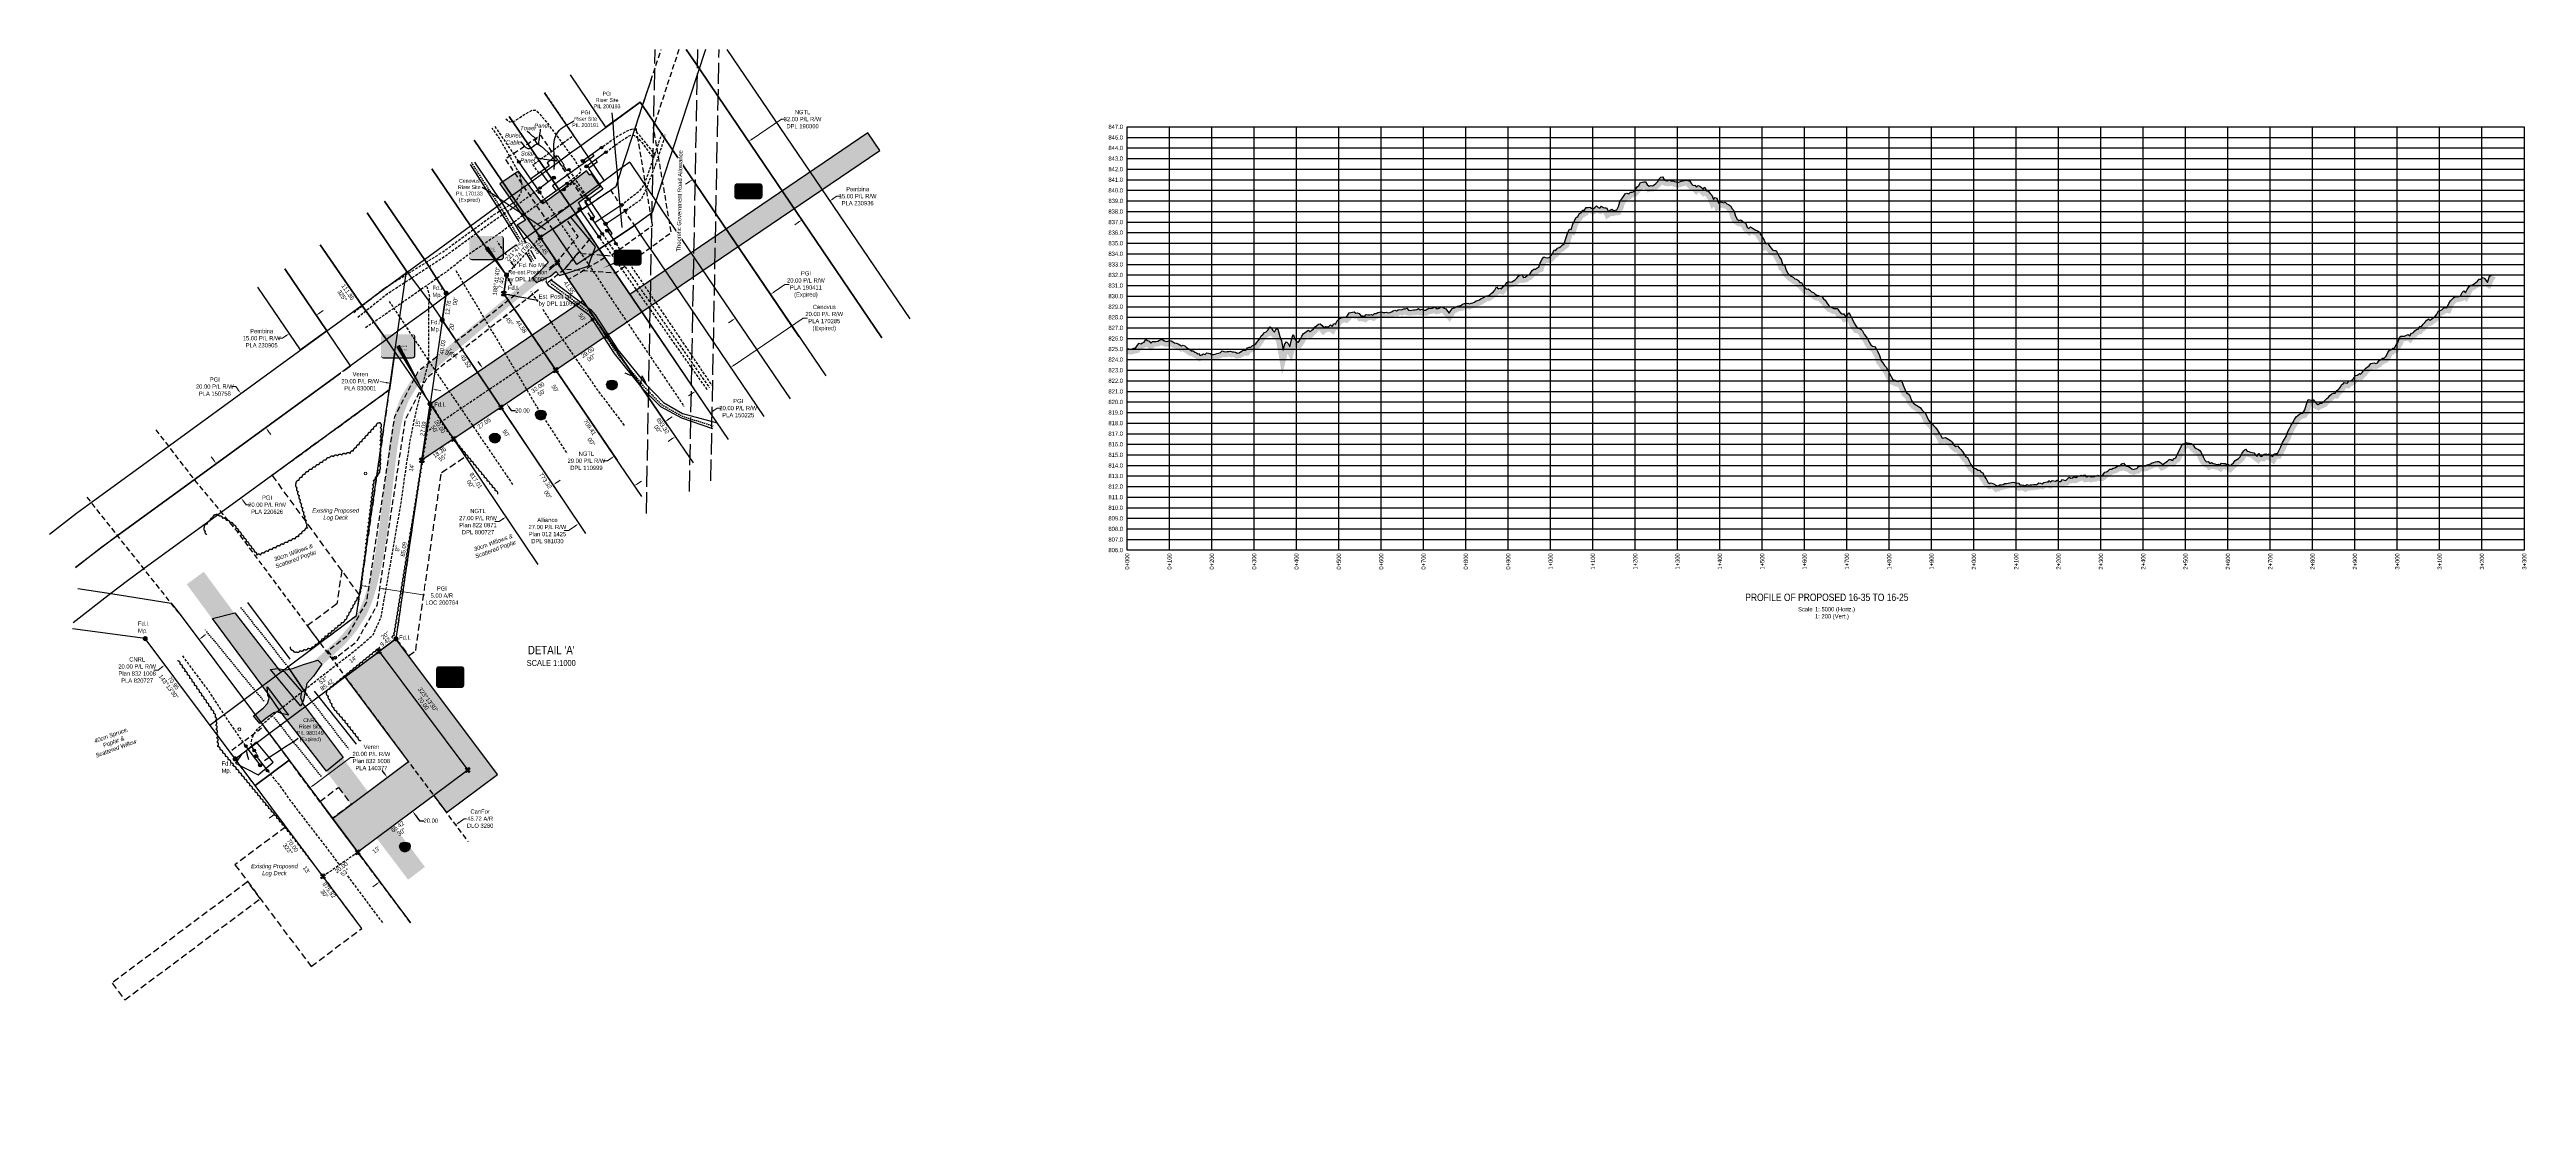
# Model space of a CAD drawing. Extents: x 413456 to 426437, y 6044251 to 6059667.
# Drawn here: x 419981 to 425828, y 6056657 to 6059144 of the extents above; entities that cross this region are included whole.
import ezdxf
from ezdxf.enums import TextEntityAlignment as Align

# ---------------------------------------------------------------- set-up
doc = ezdxf.new("R2018")
doc.units = 0
doc.header["$LTSCALE"] = 5
doc.header["$PDSIZE"] = 0.5
for name, pattern in [('0', [1, 1, 0]), ('foc-ACCESSROAD', [3.75, 2.5, -1.25]), ('foc-TIELINE', [1.875, 1.25, -0.625]), ('foc-TOPO', [1, 0.2, -0.8]), ('foc-TRAV', [1.875, 1.25, -0.625]), ('foc-UNSURVEYED', [12.5, 10, -2.5]), ('HIDDEN2', [4.7625, 3.175, -1.5875]), ('UG_PIPE', [1.875, 1.25, -0.625])]:
    doc.linetypes.add(name, pattern=pattern)
doc.layers.get('Defpoints').update_dxf_attribs({"color": 9})
for name, color, linetype in [('AS-CABLE', 224, 'foc-CABLE'), ('AS-FENCE', 48, 'foc-FENCE'), ('AS-PIPE-UG', 44, 'UG_PIPE'), ('AS-PIPE-UG_1', 44, 'UG_PIPE'), ('AS-ROADS', 254, 'Continuous'), ('AS-SYMBOL', 7, 'Continuous'), ('C-RW', 13, 'Continuous'), ('CG-NOTES', 7, 'Continuous'), ('DETAIL-T', 7, 'Continuous'), ('F-AR', 190, 'foc-ACCESSROAD'), ('F-RW', 190, 'Continuous'), ('F-WS', 190, 'foc-ACCESSROAD'), ('L-BD', 7, 'Continuous'), ('L-BD1', 253, 'Continuous'), ('L-DETAIL-T', 3, 'Continuous'), ('L-MON', 1, 'Continuous'), ('L-MON-T', 1, 'Continuous'), ('L-ROAD-T', 7, 'Continuous'), ('L-TIE', 7, 'foc-TIELINE'), ('L-USEC', 7, 'foc-UNSURVEYED'), ('P-CROSSINGS', 250, 'Continuous'), ('P-CROSSINGS-GRID', 8, 'Continuous'), ('P-CROSSINGS-GROUND', 48, 'foc-TOPO'), ('P-CROSSINGS-LINE', 3, 'Continuous'), ('P-PROPOSED', 10, 'Continuous'), ('P-PROPOSED-H', 21, 'Continuous'), ('P-TEMP-BLOCKS', 250, 'Continuous'), ('P-TEMP-H', 41, 'Continuous'), ('P-TEMP_WORKSPACE', 46, 'Continuous'), ('P-TRAV', 4, 'foc-TRAV'), ('P-TXT', 4, 'Continuous'), ('S-T7', 7, 'Continuous'), ('T-BUSH', 110, '0'), ('T-BUSH-T', 110, 'Continuous'), ('T-EXISTING RTF', 220, 'HIDDEN2'), ('T-GENERAL', 48, 'foc-TOPO'), ('T-SLOPE', 48, 'Continuous')]:
    doc.layers.add(name, color=color, linetype=linetype)
for name, color, linetype, lineweight in [('AS-GENERAL', 48, 'Continuous', 18), ('C-AR-T', 13, 'Continuous', 9), ('C-RW-T', 13, 'Continuous', 9), ('F-AR-T', 190, 'Continuous', 9), ('F-RW-T', 190, 'Continuous', 9), ('F-WS-T', 190, 'Continuous', 9), ('T-TEXT', 48, 'Continuous', 18)]:
    doc.layers.add(name, color=color, linetype=linetype, lineweight=lineweight)
doc.layers.add('AS-PIPE-AG', color=7, linetype='Continuous', true_color=0x7d00fa)
doc.styles.add('140', font='ARIALN.TTF', dxfattribs={"height": 15})
doc.styles.add('80', font='ARIALN.TTF', dxfattribs={"height": 10})
doc.styles.add('80CG', font='ARIALN.TTF', dxfattribs={"height": 10})
doc.styles.add('80L', font='ARIALN.TTF', dxfattribs={"height": 10})
doc.styles.add('80LS', font='ARIALNI.TTF', dxfattribs={"height": 10})
doc.styles.add('Crossing', font='ARIALN.TTF', dxfattribs={"height": 10})
doc.styles.add('foc-LtypeFont', font='ARIALN.TTF', dxfattribs={"height": 7.35})
doc.styles.get("Standard").update_dxf_attribs({"font": 'ARIALN.TTF'})
doc.linetypes.add('foc-CABLE', pattern='A,2,-1,["C",foc-LtypeFont,S=0.2,R=0,X=-0.625,Y=-0.75],-1.24,8', length=12.24)
doc.linetypes.add('foc-FENCE', pattern='A,10,-1,["X",foc-LtypeFont,S=0.2,R=0,X=-0.625,Y=-0.75],-1.24', length=12.24)
doc.dimstyles.new('Compass 5 000', dxfattribs={"dimscale": 5, "dimtxt": 9, "dimasz": 2, "dimexe": 0.2, "dimexo": 0.0625, "dimgap": 0.5, "dimtad": 0, "dimtih": 1, "dimtoh": 1, "dimzin": 0, "dimdsep": 46, "dimtxsty": '80CG', "dimcen": 0.1, "dimse1": 1, "dimse2": 1, "dimclrd": 256, "dimclrt": 256, "dimaunit": 1, "dimadec": 4, "dimazin": 0, "dimtfac": 0.06, "dimtofl": 0, "dimtmove": 0, "dimatfit": 1, "dimfxl": 0.2, "dimtolj": 1, "dimtzin": 0, "dimlwd": -1, "dimarcsym": 0})

# ---------------------------------------------------------------- blocks, each defined once
blk = doc.blocks.new('*U64')
h = blk.add_hatch(color=254)
edge = h.paths.add_edge_path()
edge.add_line((-34, -28.5), (34, -28.5))
edge.add_arc((34, -22.5), 6, 270, 360)
edge.add_line((40, -22.5), (40, 21))
edge.add_arc((34, 21), 6, 0, 90)
edge.add_line((34, 27), (-34, 27))
edge.add_arc((-34, 21), 6, 90, 180)
edge.add_line((-40, 21), (-40, -22.5))
edge.add_arc((-34, -22.5), 6, 180, 270)
at = {"color": 1, "flags": 128}
blk.add_lwpolyline([(-34, -28.5, 3, 3, 0), (34, -28.5, 3, 3, 0.414214), (40, -22.5, 3, 3, 0), (40, 21, 3, 0, 0.414214), (34, 27, 0, 0, 0), (-34, 27, 0, 0, 0.414214), (-40, 21, 0, 0, 0), (-40, -22.5, 0, 3, 0.414214)], format="xyseb", close=True, dxfattribs=at)
blk.add_lwpolyline([(76, -137.2, 0, 10, 0), (0, 0, 5, 5, 0)], format="xyseb", dxfattribs=at)
at = {"color": 1, "lineweight": 30, "flags": 104}
blk.add_attdef('ENTER_TEXT', text='', height=10, dxfattribs=at).set_placement((-1, 0), align=Align.MIDDLE_CENTER)
blk = doc.blocks.new('*U65')
h = blk.add_hatch(color=254)
edge = h.paths.add_edge_path()
edge.add_line((-34, -28.5), (34, -28.5))
edge.add_arc((34, -22.5), 6, 270, 360)
edge.add_line((40, -22.5), (40, 21))
edge.add_arc((34, 21), 6, 0, 90)
edge.add_line((34, 27), (-34, 27))
edge.add_arc((-34, 21), 6, 90, 180)
edge.add_line((-40, 21), (-40, -22.5))
edge.add_arc((-34, -22.5), 6, 180, 270)
at = {"color": 1, "flags": 128}
blk.add_lwpolyline([(-34, -28.5, 3, 3, 0), (34, -28.5, 3, 3, 0.414214), (40, -22.5, 3, 3, 0), (40, 21, 3, 0, 0.414214), (34, 27, 0, 0, 0), (-34, 27, 0, 0, 0.414214), (-40, 21, 0, 0, 0), (-40, -22.5, 0, 3, 0.414214)], format="xyseb", close=True, dxfattribs=at)
blk.add_lwpolyline([(46.2, -60.6, 0, 10, 0), (0, 0, 5, 5, 0)], format="xyseb", dxfattribs=at)
at = {"color": 1, "lineweight": 30, "flags": 104}
blk.add_attdef('ENTER_TEXT', text='', height=10, dxfattribs=at).set_placement((-1, 0), align=Align.MIDDLE_CENTER)
blk = doc.blocks.new('*U76')
at = {"true_color": 0xff8aff}
h = blk.add_hatch(color=211, dxfattribs=at)
edge = h.paths.add_edge_path()
edge.add_line((-26.5, -31.7), (26.5, -31.7))
edge.add_arc((26.5, -25.7), 6, 270, 360)
edge.add_line((32.5, -25.7), (32.5, 12.5))
edge.add_arc((26.5, 12.5), 6, 0, 90)
edge.add_line((26.5, 18.5), (-26.5, 18.5))
edge.add_arc((-26.5, 12.5), 6, 90, 180)
edge.add_line((-32.5, 12.5), (-32.5, -25.7))
edge.add_arc((-26.5, -25.7), 6, 180, 270)
at = {"color": 250, "flags": 128}
blk.add_lwpolyline([(-26.5, -31.7, 3, 3, 0), (26.5, -31.7, 3, 3, 0.414214), (32.5, -25.7, 3, 3, 0), (32.5, 12.5, 3, 0, 0.414214), (26.5, 18.5, 0, 0, 0), (-26.5, 18.5, 0, 0, 0.414214), (-32.5, 12.5, 0, 0, 0), (-32.5, -25.7, 0, 3, 0.414214)], format="xyseb", close=True, dxfattribs=at)
at = {"flags": 128}
blk.add_lwpolyline([(-9.8, 2, 0, 7.5, 0), (0, 0, 0, 0, 0)], format="xyseb", dxfattribs=at)
at = {"color": 250, "lineweight": 30, "flags": 104}
blk.add_attdef('TEMP_AREA_W1', text='', height=12, dxfattribs=at).set_placement((0, 8.3), align=Align.MIDDLE_CENTER)
blk.add_attdef('ENTER_TEXT', text='', height=9, dxfattribs=at).set_placement((0, -3.8), align=Align.TOP_CENTER)
blk = doc.blocks.new('*U78')
at = {"true_color": 0xff8aff}
h = blk.add_hatch(color=211, dxfattribs=at)
edge = h.paths.add_edge_path()
edge.add_line((-26.5, -17.7), (26.5, -17.7))
edge.add_arc((26.5, -11.7), 6, 270, 360)
edge.add_line((32.5, -11.7), (32.5, 12.5))
edge.add_arc((26.5, 12.5), 6, 0, 90)
edge.add_line((26.5, 18.5), (-26.5, 18.5))
edge.add_arc((-26.5, 12.5), 6, 90, 180)
edge.add_line((-32.5, 12.5), (-32.5, -11.7))
edge.add_arc((-26.5, -11.7), 6, 180, 270)
at = {"color": 250, "flags": 128}
blk.add_lwpolyline([(-26.5, -17.7, 3, 3, 0), (26.5, -17.7, 3, 3, 0.414214), (32.5, -11.7, 3, 3, 0), (32.5, 12.5, 3, 0, 0.414214), (26.5, 18.5, 0, 0, 0), (-26.5, 18.5, 0, 0, 0.414214), (-32.5, 12.5, 0, 0, 0), (-32.5, -11.7, 0, 3, 0.414214)], format="xyseb", close=True, dxfattribs=at)
at = {"flags": 128}
blk.add_lwpolyline([(14.6, -6.3, 0, 7.5, 0), (0, 0, 0, 0, 0)], format="xyseb", dxfattribs=at)
at = {"color": 250, "lineweight": 30, "flags": 104}
blk.add_attdef('TEMP_AREA_W1', text='', height=12, dxfattribs=at).set_placement((0, 8.3), align=Align.MIDDLE_CENTER)
blk.add_attdef('ENTER_TEXT', text='', height=9, dxfattribs=at).set_placement((0, -3.8), align=Align.TOP_CENTER)
blk = doc.blocks.new('*D94')
at = {"layer": 'C-RW-T', "transparency": 16777216}
for p, q in [((420602.8, 6057406.2), (420690.8, 6057472)), ((420690.8, 6057472), (420700.8, 6057472)), ((420506.7, 6057334.4), (420498.7, 6057328.4))]:
    blk.add_line(p, q, dxfattribs=at)
for points in [[(420601.8, 6057407.5), (420603.8, 6057404.8), (420594.7, 6057400.2)], [(420505.7, 6057335.7), (420507.7, 6057333), (420514.7, 6057340.4)]]:
    blk.add_solid(points, dxfattribs=at)
at = {"layer": 'Defpoints', "color": 0, "transparency": 16777216}
for p in [(420514.7, 6057340.4), (420718.7, 6057234.4), (420638.6, 6057174.6)]:
    blk.add_point(p, dxfattribs=at)
at = {"layer": 'C-RW-T', "transparency": 16777216, "insert": (420740.4, 6057472), "char_height": 10, "attachment_point": 5, "style": '80CG'}
blk.add_mtext('\\A1;Veren\\P20.00 P/L R/W\\PPlan 832 1008\\PPLA 140377', dxfattribs=at)
blk = doc.blocks.new('*D95')
at = {"layer": 'C-RW-T', "transparency": 16777216}
for p, q in [((420775.4, 6058357.4), (420753.8, 6058360.6)), ((420894.1, 6058340.3), (420904, 6058338.8))]:
    blk.add_line(p, q, dxfattribs=at)
for points in [[(420775.6, 6058359.1), (420775.2, 6058355.8), (420785.3, 6058356)], [(420894.4, 6058341.9), (420893.9, 6058338.6), (420884.2, 6058341.7)]]:
    blk.add_solid(points, dxfattribs=at)
at = {"layer": 'Defpoints', "color": 0, "transparency": 16777216}
for p in [(420884.2, 6058341.7), (420757.9, 6058166.3), (420856.8, 6058152)]:
    blk.add_point(p, dxfattribs=at)
at = {"layer": 'C-RW-T', "transparency": 16777216, "insert": (420714.2, 6058360.6), "char_height": 10, "attachment_point": 5, "style": '80CG', "bg_fill": 3, "box_fill_scale": 1.1, "bg_fill_color": 256, "bg_fill_true_color": 13158600, "bg_fill_transparency": 0}
blk.add_mtext('\\A1;Veren\\P20.00 P/L R/W\\PPLA 830001', dxfattribs=at)
blk = doc.blocks.new('*D111')
at = {"layer": 'Defpoints', "color": 0, "transparency": 16777216}
for p in [(420746.2, 6057949.8), (420770.9, 6057946), (420759.6, 6057871.6)]:
    blk.add_point(p, dxfattribs=at)
at = {"layer": 'F-AR-T', "transparency": 16777216}
for p, q in [((420725, 6057876.8), (420715.1, 6057878.3)), ((420769.5, 6057870.1), (420872.6, 6057854.5))]:
    blk.add_line(p, q, dxfattribs=at)
for points in [[(420725.3, 6057878.5), (420724.8, 6057875.2), (420734.9, 6057875.3)], [(420769.7, 6057871.8), (420769.2, 6057868.5), (420759.6, 6057871.6)]]:
    blk.add_solid(points, dxfattribs=at)
at = {"layer": 'F-AR-T', "transparency": 16777216, "insert": (420906.8, 6057854.5), "char_height": 10, "attachment_point": 5, "style": '80CG', "bg_fill": 3, "box_fill_scale": 1.1, "bg_fill_color": 256, "bg_fill_true_color": 13158600, "bg_fill_transparency": 0}
blk.add_mtext('\\A1;PGI\\P5.00 A/R\\PLOC 200764', dxfattribs=at)
blk = doc.blocks.new('*D113')
at = {"layer": 'Defpoints', "color": 0, "transparency": 16777216}
for p in [(421631.1, 6058926.9), (422546.8, 6057576.7), (422414.5, 6057486.9)]:
    blk.add_point(p, dxfattribs=at)
at = {"layer": 'F-RW-T', "transparency": 16777216}
for p, q in [((421639.4, 6058932.5), (421708.8, 6058979.6)), ((421708.8, 6058979.6), (421718.8, 6058979.6)), ((421490.5, 6058831.5), (421482.2, 6058825.9))]:
    blk.add_line(p, q, dxfattribs=at)
for points in [[(421638.5, 6058933.9), (421640.3, 6058931.1), (421631.1, 6058926.9)], [(421489.6, 6058832.9), (421491.4, 6058830.2), (421498.8, 6058837.1)]]:
    blk.add_solid(points, dxfattribs=at)
at = {"layer": 'F-RW-T', "transparency": 16777216, "insert": (421758.3, 6058979.6), "char_height": 10, "attachment_point": 5, "style": '80CG'}
blk.add_mtext('\\A1;NGTL\\P32.00 P/L R/W\\PDPL 190060', dxfattribs=at)
blk = doc.blocks.new('*D163')
at = {"layer": 'Defpoints', "color": 0, "transparency": 16777216}
for p in [(421588.5, 6058393.2), (421650.2, 6058302.3), (421567.4, 6058246.1)]:
    blk.add_point(p, dxfattribs=at)
at = {"layer": 'F-RW-T', "transparency": 16777216}
for p, q in [((421596.8, 6058398.8), (421760.2, 6058509.6)), ((421760.2, 6058509.6), (421770.2, 6058509.6)), ((421497.5, 6058331.4), (421489.2, 6058325.8))]:
    blk.add_line(p, q, dxfattribs=at)
for points in [[(421595.9, 6058400.2), (421597.7, 6058397.4), (421588.5, 6058393.2)], [(421496.5, 6058332.8), (421498.4, 6058330.1), (421505.7, 6058337.1)]]:
    blk.add_solid(points, dxfattribs=at)
at = {"layer": 'F-RW-T', "transparency": 16777216, "insert": (421809.7, 6058509.6), "char_height": 10, "attachment_point": 5, "style": '80CG'}
blk.add_mtext('\\A1;Cenovus\\P20.00 P/L R/W\\PPLA 170285\\P(Expired)', dxfattribs=at)
blk = doc.blocks.new('*D164')
at = {"layer": 'Defpoints', "color": 0, "transparency": 16777216}
for p in [(421682.8, 6058565.8), (421758, 6058455), (421675.3, 6058398.9)]:
    blk.add_point(p, dxfattribs=at)
at = {"layer": 'F-RW-T', "transparency": 16777216}
for p, q in [((421691.1, 6058571.5), (421716.8, 6058588.9)), ((421716.8, 6058588.9), (421726.8, 6058588.9)), ((421591.8, 6058504.1), (421583.5, 6058498.5))]:
    blk.add_line(p, q, dxfattribs=at)
for points in [[(421690.2, 6058572.8), (421692, 6058570.1), (421682.8, 6058565.8)], [(421590.9, 6058505.5), (421592.7, 6058502.7), (421600.1, 6058509.7)]]:
    blk.add_solid(points, dxfattribs=at)
at = {"layer": 'F-RW-T', "transparency": 16777216, "insert": (421766.3, 6058588.9), "char_height": 10, "attachment_point": 5, "style": '80CG'}
blk.add_mtext('\\A1;PGI\\P20.00 P/L R/W\\PPLA 190411\\P(Expired)', dxfattribs=at)
blk = doc.blocks.new('*D165')
at = {"layer": 'Defpoints', "color": 0, "transparency": 16777216}
for p in [(421433.8, 6058265.1), (421836.6, 6057671), (421717, 6057589.9)]:
    blk.add_point(p, dxfattribs=at)
at = {"layer": 'F-RW-T', "transparency": 16777216}
for p, q in [((421442, 6058270.7), (421450.3, 6058276.3)), ((421305.9, 6058178.4), (421297.6, 6058172.7)), ((421297.6, 6058172.7), (421287.6, 6058172.7))]:
    blk.add_line(p, q, dxfattribs=at)
for points in [[(421441.1, 6058272.1), (421443, 6058269.3), (421433.8, 6058265.1)], [(421305, 6058179.7), (421306.8, 6058177), (421314.2, 6058184)]]:
    blk.add_solid(points, dxfattribs=at)
at = {"layer": 'F-RW-T', "transparency": 16777216, "insert": (421248.1, 6058172.7), "char_height": 10, "attachment_point": 5, "style": '80CG'}
blk.add_mtext('\\A1;NGTL\\P29.00 P/L R/W\\PDPL 110999', dxfattribs=at)
blk = doc.blocks.new('*D166')
at = {"layer": 'Defpoints', "color": 0, "transparency": 16777216}
for p in [(421169.8, 6058116.2), (422002.5, 6056890.4), (421890.8, 6056814.5)]:
    blk.add_point(p, dxfattribs=at)
at = {"layer": 'F-RW-T', "transparency": 16777216}
for p, q in [((421178.1, 6058121.8), (421186.4, 6058127.4)), ((421041.7, 6058029.1), (421031.7, 6058029.1)), ((421049.9, 6058034.7), (421041.7, 6058029.1))]:
    blk.add_line(p, q, dxfattribs=at)
for points in [[(421177.2, 6058123.2), (421179, 6058120.4), (421169.8, 6058116.2)], [(421049, 6058036.1), (421050.9, 6058033.4), (421058.2, 6058040.4)]]:
    blk.add_solid(points, dxfattribs=at)
at = {"layer": 'F-RW-T', "transparency": 16777216, "insert": (420992.1, 6058029.1), "char_height": 10, "attachment_point": 5, "style": '80CG'}
blk.add_mtext('\\A1;NGTL\\P27.00 P/L R/W\\PPlan 822 0871\\PDPL 800727', dxfattribs=at)
blk = doc.blocks.new('*D167')
at = {"layer": 'Defpoints', "color": 0, "transparency": 16777216}
for p in [(421540.4, 6058286), (422524, 6056657.3), (422606.8, 6056713.4)]:
    blk.add_point(p, dxfattribs=at)
at = {"layer": 'F-RW-T', "transparency": 16777216}
for p, q in [((421548.7, 6058291.6), (421557, 6058297.2)), ((421557, 6058297.2), (421567, 6058297.2)), ((421449.4, 6058224.3), (421441.1, 6058218.6))]:
    blk.add_line(p, q, dxfattribs=at)
for points in [[(421547.7, 6058293), (421549.6, 6058290.2), (421540.4, 6058286)], [(421448.4, 6058225.6), (421450.3, 6058222.9), (421457.6, 6058229.9)]]:
    blk.add_solid(points, dxfattribs=at)
at = {"layer": 'F-RW-T', "transparency": 16777216, "insert": (421606.5, 6058297.2), "char_height": 10, "attachment_point": 5, "style": '80CG'}
blk.add_mtext('\\A1;PGI\\P20.00 P/L R/W\\PPLA 150225', dxfattribs=at)
blk = doc.blocks.new('*D168')
at = {"layer": 'Defpoints', "color": 0, "transparency": 16777216}
for p in [(421361.5, 6058113.7), (422271.1, 6056773.6), (422139.1, 6056684)]:
    blk.add_point(p, dxfattribs=at)
at = {"layer": 'F-RW-T', "transparency": 16777216}
for p, q in [((421369.8, 6058119.3), (421378, 6058125)), ((421205.6, 6058007.9), (421195.6, 6058007.9)), ((421221.2, 6058018.5), (421205.6, 6058007.9))]:
    blk.add_line(p, q, dxfattribs=at)
for points in [[(421368.8, 6058120.7), (421370.7, 6058118), (421361.5, 6058113.7)], [(421220.3, 6058019.9), (421222.2, 6058017.2), (421229.5, 6058024.2)]]:
    blk.add_solid(points, dxfattribs=at)
at = {"layer": 'F-RW-T', "transparency": 16777216, "insert": (421156, 6058007.9), "char_height": 10, "attachment_point": 5, "style": '80CG'}
blk.add_mtext('\\A1;Alliance\\P27.00 P/L R/W\\PPlan 012 1425\\PDPL 981030', dxfattribs=at)
blk = doc.blocks.new('*D169')
at = {"layer": 'Defpoints', "color": 0, "transparency": 16777216}
for p in [(420302.4, 6057791.4), (420222.3, 6057731.6), (420253, 6057690.6)]:
    blk.add_point(p, dxfattribs=at)
at = {"layer": 'F-RW-T', "transparency": 16777216}
for p, q in [((420341.1, 6057756.4), (420349.1, 6057762.4)), ((420236.9, 6057678.6), (420226.9, 6057678.6)), ((420245, 6057684.6), (420236.9, 6057678.6))]:
    blk.add_line(p, q, dxfattribs=at)
for points in [[(420340.1, 6057757.7), (420342.1, 6057755.1), (420333.1, 6057750.4)], [(420244, 6057685.9), (420246, 6057683.3), (420253, 6057690.6)]]:
    blk.add_solid(points, dxfattribs=at)
at = {"layer": 'F-RW-T', "transparency": 16777216, "insert": (420187.4, 6057678.6), "char_height": 10, "attachment_point": 5, "style": '80CG'}
blk.add_mtext('\\A1;CNRL\\P20.00 P/L R/W\\PPlan 832 1008\\PPLA 820727', dxfattribs=at)
blk = doc.blocks.new('*D170')
at = {"layer": 'Defpoints', "color": 0, "transparency": 16777216}
for p in [(420401.4, 6058309.5), (420432.1, 6058331.9), (420460.3, 6058228.7)]:
    blk.add_point(p, dxfattribs=at)
at = {"layer": 'F-RW-T', "transparency": 16777216}
for p, q in [((420420.3, 6058348), (420410.3, 6058348)), ((420426.2, 6058340), (420420.3, 6058348)), ((420496.9, 6058243), (420502.8, 6058234.9))]:
    blk.add_line(p, q, dxfattribs=at)
for points in [[(420427.5, 6058340.9), (420424.8, 6058339), (420432.1, 6058331.9)], [(420498.2, 6058244), (420495.6, 6058242), (420491, 6058251.1)]]:
    blk.add_solid(points, dxfattribs=at)
at = {"layer": 'F-RW-T', "transparency": 16777216, "insert": (420370.7, 6058348), "char_height": 10, "attachment_point": 5, "style": '80CG'}
blk.add_mtext('\\A1;PGI\\P20.00 P/L R/W\\PPLA 150758', dxfattribs=at)
blk = doc.blocks.new('*D171')
at = {"layer": 'Defpoints', "color": 0, "transparency": 16777216}
for p in [(420412.9, 6058194.2), (420432.8, 6058085.2), (420471.7, 6058113.5)]:
    blk.add_point(p, dxfattribs=at)
at = {"layer": 'F-RW-T', "transparency": 16777216}
for p, q in [((420368.1, 6058173.9), (420362.2, 6058182)), ((420438.7, 6058077.1), (420444.6, 6058069)), ((420444.6, 6058069), (420454.6, 6058069))]:
    blk.add_line(p, q, dxfattribs=at)
for points in [[(420369.4, 6058174.9), (420366.8, 6058172.9), (420374, 6058165.8)], [(420440, 6058078.1), (420437.3, 6058076.1), (420432.8, 6058085.2)]]:
    blk.add_solid(points, dxfattribs=at)
at = {"layer": 'F-RW-T', "transparency": 16777216, "insert": (420494.1, 6058069), "char_height": 10, "attachment_point": 5, "style": '80CG'}
blk.add_mtext('\\A1;PGI\\P20.00 P/L R/W\\PPLA 220626', dxfattribs=at)
blk = doc.blocks.new('*D172')
at = {"layer": 'Defpoints', "color": 0, "transparency": 16777216}
for p in [(420540.5, 6058483), (420546.9, 6058473.5), (420603.9, 6058526)]:
    blk.add_point(p, dxfattribs=at)
at = {"layer": 'F-RW-T', "transparency": 16777216}
for p, q in [((420618.6, 6058522.1), (420626.9, 6058527.8)), ((420530.3, 6058462.2), (420520.3, 6058462.2)), ((420538.6, 6058467.9), (420530.3, 6058462.2))]:
    blk.add_line(p, q, dxfattribs=at)
for points in [[(420537.7, 6058469.2), (420539.6, 6058466.5), (420546.9, 6058473.5)], [(420617.7, 6058523.5), (420619.6, 6058520.8), (420610.4, 6058516.5)]]:
    blk.add_solid(points, dxfattribs=at)
at = {"layer": 'F-RW-T', "transparency": 16777216, "insert": (420481.3, 6058462.2), "char_height": 10, "attachment_point": 5, "style": '80CG'}
blk.add_mtext('\\A1;Pembina\\P15.00 P/L R/W\\PPLA 230905', dxfattribs=at)
blk = doc.blocks.new('*D173')
at = {"layer": 'Defpoints', "color": 0, "transparency": 16777216}
for p in [(421822.5, 6058786.3), (421834, 6058769.4), (421768.2, 6058724.8)]:
    blk.add_point(p, dxfattribs=at)
at = {"layer": 'F-RW-T', "transparency": 16777216}
for p, q in [((421830.8, 6058791.9), (421839.3, 6058797.7)), ((421839.3, 6058797.7), (421849.3, 6058797.7)), ((421748.5, 6058736), (421740.2, 6058730.4))]:
    blk.add_line(p, q, dxfattribs=at)
for points in [[(421829.9, 6058793.3), (421831.7, 6058790.5), (421822.5, 6058786.3)], [(421747.5, 6058737.4), (421749.4, 6058734.7), (421756.8, 6058741.6)]]:
    blk.add_solid(points, dxfattribs=at)
at = {"layer": 'F-RW-T', "transparency": 16777216, "insert": (421888.4, 6058797.7), "char_height": 10, "attachment_point": 5, "style": '80CG'}
blk.add_mtext('\\A1;Pembina\\P15.00 P/L R/W\\PPLA 230936', dxfattribs=at)
blk = doc.blocks.new('*D209')
at = {"layer": 'Defpoints', "color": 0, "transparency": 16777216}
for p in [(421081.7, 6058443.8), (421137.7, 6058361.1), (421059.5, 6058308.1)]:
    blk.add_point(p, dxfattribs=at)
at = {"layer": 'P-TXT', "transparency": 16777216}
for p, q in [((420997.8, 6058399.1), (420992.2, 6058407.4)), ((421065.1, 6058299.8), (421070.7, 6058291.5)), ((421070.7, 6058291.5), (421080.7, 6058291.5))]:
    blk.add_line(p, q, dxfattribs=at)
for points in [[(420999.2, 6058400), (420996.4, 6058398.1), (421003.4, 6058390.8)], [(421066.5, 6058300.7), (421063.7, 6058298.8), (421059.5, 6058308.1)]]:
    blk.add_solid(points, dxfattribs=at)
at = {"layer": 'P-TXT', "transparency": 16777216, "insert": (421097.1, 6058291.5), "char_height": 10, "attachment_point": 5, "style": '80CG'}
blk.add_mtext('\\A1;20.00', dxfattribs=at)
blk = doc.blocks.new('PIG')
h = blk.add_hatch(color=255)
h.dxf.hatch_style = 1
edge = h.paths.add_edge_path()
edge.add_arc((0, 0), 0.85, 0, 360)
at = {"layer": 'AS-SYMBOL'}
h = blk.add_hatch(color=13, dxfattribs=at)
h.dxf.hatch_style = 1
h.paths.add_polyline_path([(-0.1, 0, 1), (-0.6, 0, 1)])
h = blk.add_hatch(color=13, dxfattribs=at)
h.dxf.hatch_style = 1
h.paths.add_polyline_path([(0.1, 0, 1), (0.6, 0, 1)])
at = {"layer": 'AS-SYMBOL', "color": 13}
for centre, radius in [((0, 0), 0.75), ((-0.3, 0), 0.225), ((0.3, 0), 0.225)]:
    blk.add_circle(centre, radius, dxfattribs=at)
blk = doc.blocks.new('RISER')
h = blk.add_hatch(color=255)
h.dxf.hatch_style = 1
edge = h.paths.add_edge_path()
edge.add_arc((0, 0), 0.7, 0, 360)
blk.add_hatch(color=13).paths.add_polyline_path([(0.6, -0.2), (-0.6, -0.2, 0.774597)])
at = {"color": 13}
blk.add_line((-0.6, -0.2), (0.6, -0.2), dxfattribs=at)
blk.add_circle((0, 0), 0.6, dxfattribs=at)
blk = doc.blocks.new('xing2')
h = blk.add_hatch(color=50)
h.dxf.hatch_style = 1
edge = h.paths.add_edge_path()
edge.add_ellipse((0, 0), major_axis=(-12.5, 0), ratio=0.816297, start_angle=0, end_angle=360)
h = blk.add_hatch(color=250)
h.dxf.hatch_style = 1
edge = h.paths.add_edge_path()
edge.add_ellipse((0, -2), major_axis=(-12.5, 0), ratio=0.816297, start_angle=0, end_angle=180)
edge.add_line((12.5, -2), (12.5, 0))
edge.add_ellipse((0, 0), major_axis=(-12.5, 0), ratio=0.816297, start_angle=0, end_angle=180, ccw=False)
edge.add_line((-12.5, 0), (-12.5, -2))
at = {"color": 250}
blk.add_ellipse((0, 0), major_axis=(-12.5, 0), ratio=0.816297, dxfattribs=at)
blk.add_ellipse((0, -2), major_axis=(-12.5, 0), ratio=0.816297, start_param=0, end_param=3.141593, dxfattribs=at)
at = {"color": 250, "style": 'Crossing'}
blk.add_attdef('CROSSING', text='', height=9, dxfattribs=at).set_placement((0.1, 0), align=Align.MIDDLE_CENTER)
at = {"color": 250, "style": 'Crossing', "flags": 1}
for tag, p in [('DESCRIPTION', (0.1, -25.8)), ('LOCATION', (0.1, -39.3)), ('DWG_REF', (0.1, -52.8)), ('OWNER', (0.1, -12.5))]:
    blk.add_attdef(tag, text='', height=9, dxfattribs=at).set_placement(p, align=Align.MIDDLE_CENTER)
blk = doc.blocks.new('fdia')
at = {"color": 255, "const_width": 1}
blk.add_lwpolyline([(-0.5, 0, 1), (0.5, 0, 1)], format="xyb", close=True, dxfattribs=at)
blk = doc.blocks.new('Fdiaa')
blk.add_blockref('fdia', (0, 0))
blk = doc.blocks.new('fdib')
at = {"color": 1, "const_width": 1.6}
blk.add_lwpolyline([(-0.4, 0, 1), (0.4, 0, 1)], format="xyb", close=True, dxfattribs=at)
at = {"color": 1}
blk.add_circle((0, 0), 0.8, dxfattribs=at)
blk = doc.blocks.new('Fdibb')
blk.add_blockref('fdib', (0, 0))
blk = doc.blocks.new('fdicc')
for name in ['Fdibb', 'Fdiaa']:
    blk.add_blockref(name, (0, 0))
blk = doc.blocks.new('FDI')
blk.add_blockref('fdicc', (0, 0))
blk = doc.blocks.new('TEMP')
h = blk.add_hatch(color=255)
h.dxf.hatch_style = 1
h.paths.add_polyline_path([(0, 0.3), (-0.7, 1.2), (-0.7, 0.7), (-1.2, 0.7), (-0.3, 0), (-1.2, -0.7), (-0.7, -0.7), (-0.7, -1.2), (0, -0.3), (0.7, -1.2), (0.7, -0.7), (1.2, -0.7), (0.3, 0), (1.2, 0.7), (0.7, 0.7), (0.7, 1.2)])
h.paths.add_polyline_path([(0.6, 0.8), (0.6, 0.6), (0.8, 0.6), (0.1, 0), (0.8, -0.6), (0.6, -0.6), (0.6, -0.8), (0, -0.1), (-0.6, -0.8), (-0.6, -0.6), (-0.8, -0.6), (-0.1, 0), (-0.8, 0.6), (-0.6, 0.6), (-0.6, 0.8), (0, 0.1)], flags=16)
h = blk.add_hatch(color=1)
h.dxf.hatch_style = 1
h.paths.add_polyline_path([(0, 0.1), (-0.6, 0.8), (-0.6, 0.6), (-0.8, 0.6), (-0.1, 0), (-0.8, -0.6), (-0.6, -0.6), (-0.6, -0.8), (0, -0.1), (0.6, -0.8), (0.6, -0.6), (0.8, -0.6), (0.1, 0), (0.8, 0.6), (0.6, 0.6), (0.6, 0.8)])
at = {"color": 1}
for p, q in [((-0.1, 0), (0.1, 0)), ((0, 0.1), (0, -0.1))]:
    blk.add_line(p, q, dxfattribs=at)
at = {"color": 255, "flags": 128}
blk.add_lwpolyline([(-0.3, 0), (-1.2, 0.7), (-0.7, 0.7), (-0.7, 1.2), (0, 0.3), (0.7, 1.2), (0.7, 0.7), (1.2, 0.7), (0.3, 0), (1.2, -0.7), (0.7, -0.7), (0.7, -1.2), (0, -0.3), (-0.7, -1.2), (-0.7, -0.7), (-1.2, -0.7)], close=True, dxfattribs=at)
at = {"color": 1, "flags": 128}
blk.add_lwpolyline([(-0.1, 0), (-0.8, 0.6), (-0.6, 0.6), (-0.6, 0.8), (0, 0.1), (0.6, 0.8), (0.6, 0.6), (0.8, 0.6), (0.1, 0), (0.8, -0.6), (0.6, -0.6), (0.6, -0.8), (0, -0.1), (-0.6, -0.8), (-0.6, -0.6), (-0.8, -0.6)], close=True, dxfattribs=at)
blk = doc.blocks.new('*D253')
at = {"layer": 'Defpoints', "color": 0, "transparency": 16777216}
for p in [(420795.6, 6057505.8), (420616.1, 6057371.7), (420939.7, 6057312.9)]:
    blk.add_point(p, dxfattribs=at)
at = {"layer": 'F-AR-T', "transparency": 16777216}
for p, q in [((420947.8, 6057318.9), (420959.3, 6057327.5)), ((420959.3, 6057327.5), (420969.3, 6057327.5)), ((420752.2, 6057172.7), (420744.2, 6057166.8))]:
    blk.add_line(p, q, dxfattribs=at)
for points in [[(420946.8, 6057320.2), (420948.8, 6057317.5), (420939.7, 6057312.9)], [(420751.2, 6057174.1), (420753.2, 6057171.4), (420760.3, 6057178.7)]]:
    blk.add_solid(points, dxfattribs=at)
at = {"layer": 'F-AR-T', "transparency": 16777216, "insert": (420997.2, 6057327.5), "char_height": 10, "attachment_point": 5, "style": '80CG', "bg_fill": 3, "box_fill_scale": 1.1, "bg_fill_color": 256, "bg_fill_true_color": 13158600, "bg_fill_transparency": 0}
blk.add_mtext('\\A1;CanFor\\P45.72 A/R\\PDLO 3280', dxfattribs=at)
blk = doc.blocks.new('*D291')
at = {"layer": 'Defpoints', "color": 0, "transparency": 16777216}
for p in [(420792.5, 6057436), (420837.7, 6057345), (420852.4, 6057356)]:
    blk.add_point(p, dxfattribs=at)
at = {"layer": 'P-TXT', "transparency": 16777216}
for p, q in [((420771.9, 6057433.1), (420765.9, 6057441.1)), ((420843.7, 6057337), (420854.3, 6057322.8)), ((420854.3, 6057322.8), (420864.3, 6057322.8))]:
    blk.add_line(p, q, dxfattribs=at)
for points in [[(420773.2, 6057434.1), (420770.5, 6057432.1), (420777.8, 6057425.1)], [(420845, 6057338), (420842.3, 6057336), (420837.7, 6057345)]]:
    blk.add_solid(points, dxfattribs=at)
at = {"layer": 'P-TXT', "transparency": 16777216, "insert": (420880.7, 6057322.8), "char_height": 10, "attachment_point": 5, "style": '80CG'}
blk.add_mtext('\\A1;20.00', dxfattribs=at)
blk = doc.blocks.new('*U292')
at = {"true_color": 0xff8aff}
h = blk.add_hatch(color=211, dxfattribs=at)
edge = h.paths.add_edge_path()
edge.add_line((-26.5, -17.7), (26.5, -17.7))
edge.add_arc((26.5, -11.7), 6, 270, 360)
edge.add_line((32.5, -11.7), (32.5, 12.5))
edge.add_arc((26.5, 12.5), 6, 0, 90)
edge.add_line((26.5, 18.5), (-26.5, 18.5))
edge.add_arc((-26.5, 12.5), 6, 90, 180)
edge.add_line((-32.5, 12.5), (-32.5, -11.7))
edge.add_arc((-26.5, -11.7), 6, 180, 270)
at = {"flags": 128}
blk.add_lwpolyline([(-56.3, -24.5, 0, 7.5, 0), (0, 0, 0, 0, 0)], format="xyseb", dxfattribs=at)
at = {"color": 250, "flags": 128}
blk.add_lwpolyline([(-26.5, -17.7, 3, 3, 0), (26.5, -17.7, 3, 3, 0.414214), (32.5, -11.7, 3, 3, 0), (32.5, 12.5, 3, 0, 0.414214), (26.5, 18.5, 0, 0, 0), (-26.5, 18.5, 0, 0, 0.414214), (-32.5, 12.5, 0, 0, 0), (-32.5, -11.7, 0, 3, 0.414214)], format="xyseb", close=True, dxfattribs=at)
at = {"color": 250, "lineweight": 30, "flags": 104}
blk.add_attdef('TEMP_AREA_W1', text='', height=12, dxfattribs=at).set_placement((0, 8.3), align=Align.MIDDLE_CENTER)
blk.add_attdef('ENTER_TEXT', text='', height=9, dxfattribs=at).set_placement((0, -3.8), align=Align.TOP_CENTER)

msp = doc.modelspace()

# ---------------------------------------------------------------- hatches: boundary and pattern name
at = {"layer": 'AS-ROADS'}
h = msp.add_hatch(color=256, dxfattribs=at)
h.dxf.hatch_style = 1
h.paths.add_polyline_path([(421137.59, 6058618.77), (421120.775, 6058603.06), (421129.901, 6058593.751), (421163.545, 6058609.16), (421176.035, 6058619.675), (421184.38, 6058610.2), (421252.425, 6058632.5), (421269.555, 6058678.3), (421210.9, 6058748.43), (421236.615, 6058769.485), (421229.23, 6058782.385), (421280.265, 6058820.725), (421260.24, 6058850.825), (421256.25, 6058847.58), (421248.07, 6058857.94), (421195.405, 6058816.62), (421145.16, 6058779.755), (421087.66, 6058856.815), (421044.045, 6058826.6), (421104.585, 6058740.715), (421084.73, 6058729.21), (421157.74, 6058641.075)])
h = msp.add_hatch(color=256, dxfattribs=at)
h.dxf.hatch_style = 1
h.paths.add_polyline_path([(420673.44, 6057472.365), (420634.68, 6057439.51), (420524.02, 6057582.63), (420497.815, 6057621.67), (420365.175, 6057800), (420418.01, 6057813.48), (420523.25, 6057677.37), (420534.59, 6057675.02), (420575.595, 6057627.63), (420573.255, 6057613.545), (420579.36, 6057597.715)])
h = msp.add_hatch(color=256, dxfattribs=at)
h.dxf.hatch_style = 1
h.paths.add_polyline_path([(420579.805, 6057691.4), (420614.274, 6057702.249), (420623.061, 6057692.542), (420603.515, 6057664.23), (420588.265, 6057647.14), (420579.745, 6057607.43), (420573.83, 6057593.037), (420502.243, 6057680.246), (420518.415, 6057682.285), (420538.18, 6057678.71), (420554.54, 6057682.285)])
h = msp.add_hatch(color=256, dxfattribs=at)
h.dxf.hatch_style = 1
h.paths.add_polyline_path([(420495.815, 6057619.58), (420494.371, 6057638.525), (420544.975, 6057572.289), (420527.79, 6057575.885), (420517.885, 6057579.72), (420510.06, 6057577.375), (420491.445, 6057564.26), (420477.41, 6057551.945), (420462.39, 6057570.63), (420485.275, 6057588.285), (420495.075, 6057599.255), (420499.43, 6057612.31)])
at = {"layer": 'P-CROSSINGS-GROUND'}
h = msp.add_hatch(dxfattribs=at)
h.set_pattern_fill('EARTH', color=256, scale=2.498663, angle=45)
h.set_pattern_definition([(45, (180.826, 2644.396), (0, 22.43863662), [15.86651211, -15.86651211]), (45, (176.618, 2648.603), (0, 22.43863662), [15.86651211, -15.86651211]), (45, (172.411, 2652.81), (0, 22.43863662), [15.86651211, -15.86651211]), (135, (172.411, 2655.615), (-22.43863662, 0), [15.86651211, -15.86651211]), (135, (176.618, 2659.822), (-22.43863662, 0), [15.86651211, -15.86651211]), (135, (180.826, 2664.03), (-22.43863662, 0), [15.86651211, -15.86651211])])
h.paths.add_polyline_path([(422524.805, 6058438.05), (422528.805, 6058437.334), (422532.805, 6058436.312), (422536.805, 6058437.041), (422540.805, 6058438.627), (422544.805, 6058439.14), (422548.805, 6058446.131), (422552.805, 6058450.728), (422556.805, 6058449.078), (422560.805, 6058451.547), (422564.805, 6058452.852), (422568.805, 6058458.978), (422570.785, 6058458.462), (422572.805, 6058457.227), (422576.805, 6058455.184), (422580.805, 6058450.712), (422584.805, 6058454.456), (422588.805, 6058454.599), (422592.805, 6058454.655), (422596.805, 6058455.544), (422600.805, 6058457.848), (422604.805, 6058459.166), (422608.805, 6058458.401), (422612.805, 6058456.089), (422616.805, 6058454.417), (422620.805, 6058455.204), (422624.805, 6058456.48), (422628.805, 6058455.741), (422632.805, 6058453.707), (422636.805, 6058451.567), (422640.805, 6058450.412), (422644.805, 6058449.33), (422648.805, 6058447.005), (422652.805, 6058444.152), (422656.805, 6058445.867), (422660.805, 6058443.981), (422664.805, 6058440.445), (422668.805, 6058438.122), (422672.805, 6058435.247), (422676.805, 6058432.479), (422680.805, 6058432.403), (422684.805, 6058429.457), (422688.805, 6058427.735), (422691.485, 6058425.693), (422692.805, 6058425.812), (422696.805, 6058421.681), (422700.805, 6058423.055), (422704.805, 6058425.1), (422708.805, 6058424.156), (422712.805, 6058427.634), (422716.805, 6058427.241), (422720.805, 6058426.518), (422724.805, 6058423.858), (422728.805, 6058423.429), (422732.805, 6058424.834), (422736.805, 6058426.118), (422740.805, 6058426.67), (422744.805, 6058428.673), (422748.805, 6058432.24), (422752.805, 6058430.94), (422756.805, 6058429.866), (422760.805, 6058431.072), (422764.805, 6058430.824), (422768.805, 6058431.909), (422772.805, 6058430.001), (422776.811, 6058430.055), (422780.805, 6058429.143), (422784.805, 6058426.89), (422788.805, 6058427.753), (422792.08, 6058429.777), (422792.805, 6058429.946), (422796.805, 6058433.3), (422800.805, 6058434.148), (422804.805, 6058433.791), (422808.805, 6058439.793), (422812.805, 6058441.508), (422816.805, 6058441.319), (422820.805, 6058444.883), (422824.805, 6058446.515), (422828.805, 6058448.956), (422832.805, 6058454.517), (422836.805, 6058460.047), (422840.805, 6058467.885), (422844.805, 6058471.036), (422848.805, 6058475.423), (422852.805, 6058477.125), (422856.805, 6058481.465), (422860.805, 6058488.423), (422862.031, 6058489.032), (422864.805, 6058487.412), (422868.805, 6058480.265), (422872.805, 6058476.63), (422876.805, 6058484.242), (422880.805, 6058483.796), (422884.805, 6058466.543), (422888.805, 6058456.181), (422892.805, 6058433.938), (422896.805, 6058449.194), (422900.805, 6058453.572), (422904.805, 6058449.468), (422908.805, 6058441.822), (422912.805, 6058458.481), (422916.805, 6058470.856), (422920.805, 6058460.895), (422924.805, 6058454.157), (422927.422, 6058452.557), (422928.805, 6058452.165), (422932.805, 6058457.749), (422936.805, 6058467.016), (422940.805, 6058473.659), (422944.805, 6058475.63), (422948.805, 6058478.896), (422952.805, 6058481.413), (422956.805, 6058477.078), (422960.805, 6058481.476), (422964.805, 6058484.514), (422968.805, 6058489.035), (422972.805, 6058491.931), (422976.805, 6058495.146), (422980.805, 6058496.098), (422984.805, 6058492.05), (422988.805, 6058486.912), (422992.805, 6058490.175), (422996.805, 6058489.367), (423000.805, 6058489.894), (423004.805, 6058493.888), (423008.805, 6058490.039), (423012.805, 6058496.819), (423016.805, 6058495.774), (423020.805, 6058503.597), (423024.805, 6058507.147), (423028.805, 6058510.49), (423032.805, 6058511.284), (423036.805, 6058512.871), (423040.805, 6058511.77), (423044.805, 6058516.104), (423048.805, 6058522.548), (423052.805, 6058523.326), (423056.805, 6058523.949), (423060.805, 6058524.457), (423064.805, 6058521.444), (423068.805, 6058522.109), (423072.805, 6058520.307), (423076.805, 6058514.935), (423080.805, 6058515.065), (423084.805, 6058513.77), (423088.805, 6058518.448), (423092.805, 6058517.112), (423096.805, 6058517.666), (423100.805, 6058518.142), (423104.805, 6058516.773), (423108.805, 6058520.664), (423112.805, 6058520.865), (423116.805, 6058523.353), (423120.805, 6058523.849), (423124.805, 6058524.508), (423128.805, 6058523.136), (423132.805, 6058522.746), (423136.805, 6058523.468), (423140.805, 6058522.267), (423144.805, 6058522.983), (423148.805, 6058524.867), (423152.805, 6058526.59), (423156.805, 6058528.304), (423160.805, 6058527.187), (423164.805, 6058529.198), (423168.805, 6058530.078), (423172.805, 6058528.963), (423176.805, 6058531.261), (423180.805, 6058531.433), (423184.805, 6058533.164), (423188.805, 6058528.315), (423192.805, 6058527.945), (423196.805, 6058528.538), (423200.805, 6058529.576), (423204.805, 6058528.988), (423208.805, 6058530.369), (423212.805, 6058532.049), (423216.805, 6058529.635), (423220.805, 6058531.236), (423224.805, 6058528.224), (423228.805, 6058528.199), (423232.805, 6058531.243), (423236.805, 6058533.02), (423240.805, 6058532.098), (423244.805, 6058533.036), (423248.805, 6058535.793), (423252.805, 6058534.635), (423256.805, 6058531.847), (423260.805, 6058532.913), (423264.805, 6058535.241), (423268.805, 6058536.389), (423272.805, 6058533.027), (423276.805, 6058531.451), (423280.805, 6058526.387), (423284.805, 6058521.729), (423288.805, 6058528.03), (423292.805, 6058532.622), (423296.805, 6058534.139), (423300.805, 6058536.293), (423304.805, 6058537.786), (423308.805, 6058538.884), (423312.805, 6058539.273), (423316.805, 6058542.851), (423320.805, 6058544.082), (423324.805, 6058544.341), (423328.805, 6058545.244), (423332.805, 6058543.285), (423336.805, 6058545.308), (423340.805, 6058545.643), (423344.805, 6058547.25), (423348.805, 6058550.512), (423352.805, 6058550.989), (423356.805, 6058552.728), (423360.805, 6058555.981), (423364.805, 6058557.475), (423368.805, 6058560.634), (423372.805, 6058562.445), (423376.805, 6058562.364), (423380.805, 6058565.012), (423384.805, 6058568.669), (423388.805, 6058570.902), (423392.805, 6058575.435), (423396.805, 6058583.553), (423400.805, 6058579.019), (423404.805, 6058580.075), (423408.805, 6058579.087), (423412.805, 6058584.418), (423416.805, 6058587.693), (423420.805, 6058594.231), (423424.805, 6058596.581), (423428.805, 6058594.628), (423432.805, 6058595.606), (423436.805, 6058598.081), (423440.805, 6058600.517), (423444.805, 6058603.94), (423448.805, 6058608.522), (423452.805, 6058611.911), (423456.805, 6058612.992), (423460.805, 6058605.966), (423464.805, 6058606.701), (423468.805, 6058610.401), (423472.805, 6058611.584), (423476.805, 6058616.105), (423480.805, 6058622.258), (423484.805, 6058625.325), (423488.805, 6058625.021), (423492.805, 6058628.727), (423496.805, 6058629.858), (423500.805, 6058642.157), (423504.805, 6058648.794), (423508.805, 6058654.724), (423512.805, 6058652.831), (423516.805, 6058651.947), (423520.805, 6058652.785), (423524.805, 6058656.647), (423528.805, 6058661.494), (423532.805, 6058671.277), (423536.805, 6058669.297), (423540.805, 6058674.834), (423544.805, 6058676.462), (423548.805, 6058678.569), (423552.805, 6058682.69), (423556.805, 6058685.416), (423560.805, 6058697.898), (423564.805, 6058712.093), (423568.805, 6058719.912), (423572.805, 6058719.212), (423576.805, 6058731.485), (423580.805, 6058740.42), (423584.805, 6058747.032), (423588.805, 6058750.043), (423592.805, 6058756.752), (423596.805, 6058758.634), (423600.805, 6058764.755), (423604.805, 6058764.61), (423608.805, 6058770.632), (423612.805, 6058771.206), (423616.805, 6058771.644), (423620.805, 6058769.425), (423624.805, 6058768.058), (423628.805, 6058770.87), (423632.805, 6058774.672), (423636.805, 6058771.322), (423640.805, 6058769.6), (423644.805, 6058774.032), (423648.805, 6058770.973), (423652.805, 6058770.522), (423656.805, 6058770.259), (423660.805, 6058761.693), (423664.805, 6058764.5), (423668.805, 6058767.27), (423672.805, 6058763.874), (423676.805, 6058764.775), (423680.805, 6058765.089), (423684.805, 6058773.062), (423688.805, 6058787.262), (423692.805, 6058791.714), (423696.805, 6058797.083), (423700.805, 6058802.97), (423704.805, 6058804.819), (423708.805, 6058803.272), (423712.805, 6058806.849), (423716.805, 6058807.448), (423720.805, 6058808.563), (423724.805, 6058813.11), (423728.805, 6058819.943), (423732.805, 6058822.568), (423736.805, 6058829.647), (423740.805, 6058830.601), (423744.805, 6058831.865), (423748.805, 6058831.324), (423752.805, 6058825.551), (423756.805, 6058821.252), (423760.805, 6058823.176), (423764.805, 6058821.953), (423768.805, 6058824.384), (423772.805, 6058827.438), (423776.805, 6058831.796), (423780.805, 6058838.86), (423784.805, 6058842.667), (423788.805, 6058843.674), (423792.805, 6058837.17), (423796.805, 6058834.523), (423800.805, 6058833.824), (423804.805, 6058836.318), (423808.805, 6058834.004), (423812.866, 6058833.793), (423816.805, 6058832.674), (423820.805, 6058831.497), (423824.805, 6058830.384), (423828.805, 6058831.642), (423832.805, 6058833.448), (423836.805, 6058833.852), (423840.805, 6058834.923), (423844.805, 6058835.656), (423848.805, 6058834.435), (423852.805, 6058833.549), (423856.805, 6058827), (423860.805, 6058823.122), (423864.805, 6058823.495), (423868.805, 6058818.744), (423872.805, 6058822.604), (423876.805, 6058821.272), (423880.805, 6058818.559), (423884.805, 6058814.486), (423888.805, 6058818.871), (423892.805, 6058810.513), (423896.805, 6058809.164), (423900.805, 6058803.904), (423904.805, 6058800.025), (423908.805, 6058790.013), (423912.805, 6058794.326), (423916.805, 6058792.69), (423920.805, 6058781.081), (423924.805, 6058784.602), (423928.805, 6058783.787), (423932.805, 6058782.322), (423936.805, 6058783.714), (423940.805, 6058779.976), (423944.805, 6058778.426), (423948.805, 6058774.897), (423952.805, 6058767.487), (423956.805, 6058763.769), (423960.805, 6058750.402), (423964.805, 6058743.167), (423968.805, 6058740.224), (423972.805, 6058741.911), (423976.805, 6058739.347), (423980.805, 6058735.555), (423984.805, 6058734.915), (423988.805, 6058724.86), (423992.805, 6058721.163), (423996.805, 6058725.671), (424000.805, 6058722.481), (424004.805, 6058719.886), (424008.805, 6058717.595), (424012.805, 6058716.209), (424016.805, 6058713.677), (424020.805, 6058706.725), (424024.805, 6058700.424), (424028.805, 6058694.091), (424032.805, 6058685.204), (424036.805, 6058687.298), (424040.805, 6058680.959), (424044.805, 6058675.416), (424048.805, 6058670.342), (424052.805, 6058669.119), (424056.805, 6058669.493), (424060.805, 6058661.448), (424064.805, 6058653.817), (424068.805, 6058647.829), (424072.805, 6058635.151), (424076.805, 6058635.188), (424080.805, 6058622.802), (424084.805, 6058616.019), (424088.805, 6058612.08), (424092.805, 6058608.499), (424096.805, 6058606.092), (424100.805, 6058602.512), (424104.805, 6058601.328), (424107.54, 6058599.967), (424108.805, 6058598.508), (424112.805, 6058593.957), (424116.805, 6058593.914), (424120.805, 6058586.323), (424124.805, 6058581.704), (424128.805, 6058578.303), (424132.805, 6058579.244), (424136.805, 6058575.906), (424140.805, 6058571.972), (424144.805, 6058570.294), (424148.805, 6058566.481), (424152.805, 6058563.672), (424156.805, 6058563.056), (424160.805, 6058561.912), (424164.805, 6058561.242), (424168.805, 6058555.075), (424172.805, 6058552.146), (424176.805, 6058545.967), (424180.805, 6058540.077), (424184.805, 6058536.178), (424188.805, 6058534.65), (424192.805, 6058532.44), (424196.805, 6058532.728), (424200.805, 6058532.21), (424202.768, 6058531.13), (424204.805, 6058527.015), (424208.805, 6058521.98), (424212.805, 6058519.801), (424216.805, 6058520.145), (424220.805, 6058513.761), (424224.805, 6058514.771), (424228.805, 6058523.122), (424232.805, 6058516.053), (424236.805, 6058508.212), (424240.805, 6058497.791), (424244.805, 6058491.534), (424248.805, 6058486.053), (424252.805, 6058485.025), (424256.805, 6058483.455), (424260.805, 6058479.402), (424264.805, 6058471.558), (424265.308, 6058470.898), (424268.805, 6058466.416), (424272.805, 6058461.292), (424276.805, 6058452.874), (424280.805, 6058446.625), (424284.805, 6058443.345), (424288.805, 6058442.699), (424292.805, 6058437.632), (424296.805, 6058430.242), (424300.805, 6058421.326), (424304.805, 6058409.038), (424308.805, 6058403.773), (424312.805, 6058398.131), (424316.805, 6058393.667), (424320.805, 6058387.098), (424324.805, 6058379.14), (424328.805, 6058371.524), (424332.805, 6058364.422), (424336.805, 6058362.971), (424340.805, 6058360.695), (424344.805, 6058359.895), (424348.805, 6058362.021), (424352.805, 6058362.489), (424356.805, 6058351.754), (424360.805, 6058342.194), (424364.805, 6058333.654), (424368.805, 6058330.662), (424372.805, 6058326.146), (424376.805, 6058315.449), (424380.805, 6058309.735), (424384.805, 6058305.649), (424388.805, 6058303.262), (424392.805, 6058300.884), (424396.805, 6058298.897), (424400.805, 6058293.087), (424404.805, 6058289.407), (424408.805, 6058285.65), (424412.805, 6058277.525), (424416.805, 6058268.467), (424420.805, 6058264.269), (424424.805, 6058261.054), (424428.805, 6058256.291), (424432.805, 6058251.683), (424436.805, 6058245.594), (424440.805, 6058239.291), (424444.805, 6058234.443), (424448.805, 6058226.185), (424452.805, 6058226.939), (424456.805, 6058227.52), (424460.805, 6058225.803), (424464.805, 6058223.048), (424468.805, 6058220.59), (424471.007, 6058218.546), (424472.805, 6058216.671), (424476.805, 6058210.218), (424480.805, 6058206.68), (424484.805, 6058208.338), (424488.805, 6058203.62), (424492.805, 6058199.058), (424496.805, 6058194.554), (424500.805, 6058188.173), (424504.805, 6058181.968), (424508.805, 6058180.832), (424512.805, 6058172.034), (424516.805, 6058163.996), (424520.805, 6058158.435), (424524.805, 6058154.961), (424528.805, 6058154.252), (424532.805, 6058150.695), (424536.805, 6058150.308), (424540.805, 6058145.616), (424544.805, 6058144.616), (424548.805, 6058134.505), (424552.805, 6058130.352), (424556.805, 6058122.206), (424560.805, 6058119.187), (424564.805, 6058120.991), (424568.805, 6058118.89), (424572.805, 6058117.378), (424576.805, 6058113.669), (424577.83, 6058114.373), (424580.805, 6058113.502), (424584.805, 6058115.976), (424588.805, 6058116.121), (424592.805, 6058117.079), (424596.805, 6058118.756), (424600.805, 6058119.036), (424604.805, 6058119.79), (424608.805, 6058120.583), (424612.805, 6058121.491), (424616.805, 6058122.47), (424620.805, 6058121.147), (424624.805, 6058120.884), (424628.805, 6058119.907), (424632.805, 6058115.219), (424636.805, 6058116.361), (424640.805, 6058115.231), (424644.805, 6058113.323), (424648.805, 6058116.382), (424652.805, 6058114.896), (424656.805, 6058115.93), (424660.805, 6058115.664), (424664.805, 6058117.078), (424668.805, 6058116.496), (424672.805, 6058117.028), (424676.805, 6058120.718), (424680.805, 6058120.12), (424684.805, 6058118.487), (424688.805, 6058121.336), (424692.805, 6058122.503), (424696.805, 6058122.902), (424699.244, 6058122.08), (424700.805, 6058125.909), (424704.805, 6058123.267), (424708.805, 6058126.535), (424712.805, 6058125.129), (424716.805, 6058124.674), (424720.805, 6058127.356), (424724.805, 6058123.753), (424728.805, 6058124.091), (424732.805, 6058128.82), (424736.805, 6058126.987), (424740.805, 6058126.579), (424744.805, 6058130.474), (424748.805, 6058134.059), (424752.805, 6058131.972), (424756.805, 6058132.516), (424760.805, 6058136.042), (424764.805, 6058133.446), (424768.805, 6058135.555), (424772.805, 6058136.877), (424776.805, 6058138.665), (424780.805, 6058138.14), (424784.805, 6058139.631), (424788.805, 6058134.926), (424792.805, 6058135.507), (424796.805, 6058137.492), (424800.805, 6058134.699), (424804.805, 6058135.745), (424808.805, 6058135.851), (424812.805, 6058137.551), (424816.805, 6058138.782), (424820.805, 6058137.583), (424824.805, 6058137.266), (424828.805, 6058140.041), (424832.805, 6058145.829), (424836.805, 6058146.765), (424840.805, 6058149.173), (424844.805, 6058153.094), (424848.805, 6058153.171), (424852.805, 6058155.133), (424856.805, 6058155.789), (424860.805, 6058158.3), (424864.805, 6058160.827), (424868.805, 6058160.996), (424872.805, 6058165.802), (424876.805, 6058167.043), (424880.805, 6058162.532), (424884.805, 6058159.944), (424888.805, 6058159.144), (424892.805, 6058157.124), (424896.805, 6058153.867), (424900.805, 6058152.587), (424904.805, 6058154.069), (424908.805, 6058154.834), (424910.577, 6058157.185), (424912.805, 6058159.589), (424916.805, 6058160.043), (424920.805, 6058160.57), (424924.805, 6058160.481), (424928.805, 6058160.669), (424932.805, 6058163.48), (424936.805, 6058164.101), (424940.805, 6058165.812), (424944.805, 6058168.23), (424948.805, 6058168.721), (424952.805, 6058170.386), (424956.805, 6058171.427), (424960.805, 6058171.396), (424964.805, 6058168.24), (424968.805, 6058164.032), (424972.805, 6058166.05), (424976.805, 6058169.273), (424980.805, 6058171.608), (424984.805, 6058175.644), (424988.805, 6058175.997), (424992.805, 6058173.682), (424996.805, 6058178.195), (425000.805, 6058180.141), (425004.805, 6058188.885), (425008.805, 6058196.558), (425012.805, 6058206.478), (425016.805, 6058212.821), (425020.805, 6058213.106), (425024.805, 6058216.244), (425028.805, 6058214.533), (425032.805, 6058214.327), (425036.805, 6058213.314), (425040.805, 6058211.074), (425044.805, 6058204.761), (425048.805, 6058201.467), (425052.805, 6058199.864), (425056.805, 6058197.89), (425060.805, 6058192.382), (425064.805, 6058182.238), (425068.805, 6058174.458), (425072.805, 6058170.459), (425076.805, 6058171.34), (425080.805, 6058166.148), (425084.805, 6058168.569), (425088.805, 6058166.255), (425092.805, 6058165.591), (425096.805, 6058164.353), (425100.805, 6058164.629), (425104.805, 6058162.14), (425108.805, 6058166.867), (425112.805, 6058166.514), (425116.805, 6058166.745), (425120.805, 6058164.061), (425124.763, 6058164.207), (425128.805, 6058160.796), (425132.805, 6058164.627), (425136.805, 6058168.096), (425140.805, 6058173.48), (425144.805, 6058175.534), (425148.805, 6058178.478), (425152.805, 6058182.391), (425156.805, 6058190.34), (425160.805, 6058195.953), (425164.805, 6058200.385), (425168.805, 6058195.129), (425172.805, 6058194.348), (425176.805, 6058193.155), (425180.805, 6058192.105), (425184.805, 6058191.274), (425188.805, 6058187.055), (425192.805, 6058183.907), (425196.805, 6058190.976), (425200.805, 6058184.062), (425204.805, 6058183.775), (425208.805, 6058188.573), (425212.805, 6058189.173), (425216.805, 6058187.642), (425220.805, 6058189.013), (425224.805, 6058185.672), (425228.805, 6058182.504), (425232.805, 6058189.57), (425236.805, 6058190.354), (425240.805, 6058190.238), (425244.805, 6058197.628), (425248.805, 6058205.797), (425252.805, 6058216.075), (425256.805, 6058223.517), (425260.805, 6058230.477), (425264.805, 6058242.244), (425268.805, 6058249.382), (425272.805, 6058257.26), (425276.805, 6058263.027), (425280.805, 6058270.542), (425284.805, 6058276.723), (425288.805, 6058280), (425292.805, 6058282.961), (425296.805, 6058284.375), (425300.805, 6058285.402), (425304.805, 6058292.762), (425308.805, 6058306.646), (425312.805, 6058317.2), (425316.805, 6058317.103), (425320.805, 6058316.305), (425324.805, 6058317.642), (425328.805, 6058312.254), (425332.805, 6058307.824), (425336.805, 6058305.781), (425340.805, 6058308.686), (425344.805, 6058309.132), (425348.805, 6058310.859), (425352.805, 6058315.691), (425356.805, 6058320.246), (425360.805, 6058322.858), (425364.407, 6058326.702), (425368.805, 6058331.019), (425372.805, 6058332.867), (425376.805, 6058332.528), (425380.805, 6058339.032), (425384.805, 6058341.218), (425388.805, 6058345.696), (425392.805, 6058352.635), (425396.805, 6058355.196), (425398.333, 6058357.499), (425400.805, 6058356.668), (425404.805, 6058356.354), (425408.805, 6058360.968), (425412.805, 6058361.592), (425414.614, 6058362.263), (425416.805, 6058363.664), (425420.805, 6058367.912), (425424.805, 6058374.371), (425428.805, 6058375.373), (425432.805, 6058377.418), (425433.92, 6058379.102), (425436.805, 6058377.499), (425440.805, 6058381.402), (425444.805, 6058386.559), (425448.805, 6058391.275), (425452.805, 6058394.864), (425456.805, 6058397.01), (425460.805, 6058402.39), (425464.805, 6058403.051), (425468.805, 6058404.144), (425472.805, 6058402.398), (425476.805, 6058404.414), (425480.805, 6058409.455), (425484.805, 6058411.203), (425488.805, 6058414.801), (425492.805, 6058415.359), (425496.805, 6058420.001), (425500.805, 6058428.811), (425504.805, 6058434.154), (425508.805, 6058435.2), (425512.805, 6058438.756), (425516.805, 6058439.482), (425520.805, 6058446.284), (425524.805, 6058452.37), (425528.805, 6058463.406), (425531.546, 6058466.71), (425532.805, 6058466.71), (425536.805, 6058466.784), (425540.805, 6058467.362), (425544.805, 6058469.609), (425548.805, 6058471.324), (425552.805, 6058468.218), (425556.805, 6058473.909), (425560.805, 6058475.115), (425564.805, 6058479.725), (425568.805, 6058482.793), (425572.805, 6058483.421), (425576.805, 6058490.381), (425580.805, 6058490.251), (425584.805, 6058495.14), (425588.805, 6058499.457), (425592.805, 6058504.186), (425596.805, 6058507.738), (425600.805, 6058505.126), (425604.805, 6058508.078), (425608.805, 6058511.102), (425612.805, 6058513.922), (425616.805, 6058519.297), (425620.805, 6058526.985), (425624.805, 6058527.651), (425628.805, 6058529.675), (425632.805, 6058533.182), (425636.805, 6058534.479), (425640.805, 6058534.139), (425644.805, 6058544.409), (425648.805, 6058550.393), (425652.805, 6058554.555), (425656.805, 6058558.719), (425660.805, 6058560.586), (425664.805, 6058559.991), (425668.805, 6058560.764), (425672.805, 6058561.992), (425676.805, 6058570.555), (425680.805, 6058573.942), (425684.805, 6058569.386), (425688.805, 6058577.108), (425692.805, 6058584.298), (425696.805, 6058587.591), (425700.805, 6058588.212), (425704.805, 6058591.054), (425708.805, 6058593.653), (425712.805, 6058596.963), (425716.805, 6058601.72), (425720.805, 6058601.864), (425724.805, 6058605.39), (425728.805, 6058604.357), (425732.805, 6058599.054), (425736.805, 6058594.156), (425740.805, 6058608.449), (425744.805, 6058610.814), (425745.284, 6058611.621), (425756.03, 6058605.247), (425753.919, 6058601.687), (425751.484, 6058600.248), (425742.351, 6058577.995), (425724.481, 6058589.493), (425722.798, 6058589.433), (425721.64, 6058588.056), (425716.216, 6058583.568), (425711.83, 6058580.718), (425705.637, 6058576.318), (425702.382, 6058575.813), (425699.814, 6058571.196), (425687.486, 6058547.396), (425682.454, 6058553.127), (425681.777, 6058551.677), (425671.832, 6058548.623), (425665.079, 6058547.318), (425663.416, 6058547.566), (425661.813, 6058545.896), (425658.578, 6058542.531), (425655.952, 6058538.602), (425649.057, 6058520.899), (425638.746, 6058521.774), (425635.855, 6058519.24), (425629.074, 6058515.808), (425627.427, 6058512.642), (425621.636, 6058504.86), (425616.174, 6058501.009), (425612.282, 6058498.067), (425601.241, 6058489.92), (425598.575, 6058491.661), (425598.162, 6058491.172), (425594.231, 6058486.93), (425586.567, 6058477.563), (425583.899, 6058477.649), (425580.656, 6058472.007), (425573.885, 6058470.943), (425573.413, 6058470.581), (425567.873, 6058464.196), (425564.545, 6058463.192), (425555.491, 6058450.312), (425547.295, 6058456.677), (425544.895, 6058455.329), (425538.85, 6058454.455), (425536.052, 6058446.734), (425531.417, 6058439.682), (425524.672, 6058428.211), (425518.486, 6058427.088), (425514.866, 6058423.87), (425512.19, 6058423.17), (425511.62, 6058422.409), (425507.44, 6058413.202), (425499.195, 6058403.634), (425494.318, 6058402.954), (425491.659, 6058400.562), (425488.658, 6058399.251), (425484.884, 6058394.494), (425473.187, 6058388.598), (425467.852, 6058390.927), (425465.168, 6058387.317), (425460.033, 6058384.563), (425457.783, 6058382.544), (425454.51, 6058378.685), (425450.149, 6058373.062), (425438.87, 6058362.056), (425434.718, 6058364.364), (425433.224, 6058363.6), (425432.759, 6058363.483), (425430.764, 6058360.262), (425424.841, 6058353.973), (425420.217, 6058351.015), (425415.972, 6058349.44), (425415.249, 6058349.327), (425410.114, 6058343.405), (425402.494, 6058344.003), (425402.108, 6058343.755), (425398.984, 6058338.336), (425392.688, 6058331.287), (425389.709, 6058329.659), (425383.417, 6058319.43), (425375.516, 6058320.098), (425373.346, 6058317.968), (425368.895, 6058313.218), (425365.066, 6058310.718), (425362.313, 6058307.583), (425356.514, 6058300.579), (425348.044, 6058296.922), (425345.474, 6058296.635), (425337.946, 6058291.168), (425325.073, 6058297.744), (425320.653, 6058302.639), (425316.434, 6058287.993), (425309.184, 6058274.655), (425300.449, 6058272.411), (425298.734, 6058271.804), (425296.485, 6058270.14), (425294.234, 6058268.295), (425291.584, 6058264.201), (425287.49, 6058256.509), (425283.559, 6058250.841), (425279.83, 6058243.497), (425276.265, 6058237.136), (425272.243, 6058225.306), (425267.726, 6058217.445), (425264.172, 6058210.832), (425260.258, 6058200.775), (425255.914, 6058191.904), (425248.132, 6058177.526), (425240.47, 6058177.748), (425232.488, 6058163.65), (425218.246, 6058174.928), (425216.57, 6058174.354), (425214.029, 6058175.326), (425210.3, 6058170.854), (425200.185, 6058171.579), (425196.513, 6058165.09), (425180.363, 6058177.798), (425178.431, 6058179.836), (425177.947, 6058179.937), (425173.432, 6058181.122), (425169.816, 6058182.201), (425166.975, 6058182.755), (425163.03, 6058174.915), (425156.916, 6058168.934), (425151.404, 6058164.877), (425149.1, 6058163.694), (425146.021, 6058159.551), (425141.225, 6058155.391), (425129.333, 6058144), (425120.396, 6058151.543), (425117.213, 6058151.425), (425113.955, 6058153.61), (425107.369, 6058145.827), (425097.634, 6058151.886), (425095.339, 6058151.728), (425089.922, 6058153.404), (425085.18, 6058154.191), (425077.723, 6058149.676), (425071.747, 6058157.433), (425068.809, 6058156.786), (425058.587, 6058167.005), (425053.409, 6058177.077), (425049.763, 6058186.323), (425048.508, 6058188.052), (425047.708, 6058188.446), (425042.359, 6058190.589), (425035.32, 6058196.386), (425031.988, 6058201.645), (425030.931, 6058201.913), (425027.036, 6058202.113), (425025.508, 6058200.915), (425024.001, 6058200.808), (425023.973, 6058200.763), (425020.165, 6058191.321), (425016.033, 6058183.395), (425010.302, 6058170.868), (425004.507, 6058168.048), (424995.383, 6058157.753), (424988.572, 6058161.695), (424988.523, 6058161.646), (424983.914, 6058158.955), (424979.614, 6058155.49), (424966.144, 6058148.695), (424956.809, 6058158.517), (424956.799, 6058158.514), (424952.025, 6058156.528), (424948.98, 6058156.154), (424946.522, 6058154.668), (424940.274, 6058151.995), (424937.602, 6058151.581), (424933.018, 6058148.359), (424924.96, 6058147.98), (424921.486, 6058148.057), (424919.107, 6058147.744), (424915.884, 6058143.467), (424908.172, 6058141.992), (424901.103, 6058139.373), (424890.747, 6058142.687), (424885.965, 6058146.581), (424884.688, 6058147.225), (424880.018, 6058148.16), (424876.351, 6058150.532), (424874.865, 6058148.747), (424868.662, 6058148.485), (424867.464, 6058147.728), (424861.313, 6058143.866), (424856.649, 6058143.102), (424851.818, 6058140.731), (424850.006, 6058140.697), (424848.505, 6058139.224), (424841.565, 6058135.047), (424840.344, 6058134.761), (424837.793, 6058131.069), (424828.263, 6058124.459), (424818.493, 6058125.232), (424816.892, 6058125.712), (424811.508, 6058123.424), (424806.573, 6058123.293), (424798.382, 6058121.152), (424795.372, 6058123.254), (424783.761, 6058121.569), (424780.334, 6058125.6), (424778.679, 6058125.817), (424777.327, 6058125.213), (424773.713, 6058124.018), (424764.149, 6058118.977), (424761.692, 6058120.572), (424751.059, 6058119.124), (424745.341, 6058113.557), (424736.981, 6058114.41), (424735.007, 6058112.076), (424720.464, 6058110.847), (424719.401, 6058111.804), (424711.607, 6058112.69), (424707.561, 6058109.384), (424706.381, 6058106.489), (424695.365, 6058110.202), (424695.195, 6058110.185), (424694.333, 6058109.934), (424686.451, 6058104.319), (424680.215, 6058106.865), (424678.371, 6058105.164), (424668.728, 6058103.881), (424666.06, 6058104.269), (424662.542, 6058103.026), (424657.983, 6058103.33), (424652.133, 6058101.817), (424650.918, 6058102.269), (424646.324, 6058098.755), (424636.711, 6058103.341), (424628.513, 6058101), (424622.078, 6058108.542), (424618.394, 6058108.785), (424616.29, 6058109.481), (424615.673, 6058109.329), (424611.402, 6058108.361), (424607.178, 6058107.523), (424602.404, 6058106.622), (424599.733, 6058106.436), (424596.701, 6058105.165), (424590.503, 6058103.68), (424588.564, 6058103.61), (424582.639, 6058099.945), (424580.011, 6058100.715), (424575.638, 6058097.713), (424566.102, 6058106.554), (424564.514, 6058107.154), (424559.19, 6058104.754), (424546.902, 6058114.026), (424542.45, 6058123.092), (424538.094, 6058127.614), (424535.547, 6058134.052), (424533.892, 6058134.466), (424530.574, 6058138.358), (424527.546, 6058138.651), (424523.144, 6058142.566), (424519.222, 6058143.261), (424511.512, 6058149.956), (424506.07, 6058157.522), (424501.521, 6058166.663), (424499.825, 6058170.394), (424496.857, 6058171.238), (424490.26, 6058181.47), (424486.771, 6058187.036), (424483.437, 6058190.79), (424481.215, 6058193.324), (424478.375, 6058192.147), (424467.152, 6058202.076), (424462.877, 6058208.972), (424462.241, 6058209.635), (424461.211, 6058210.591), (424457.986, 6058212.573), (424454.997, 6058214.631), (424454.861, 6058214.612), (424441.726, 6058212.138), (424434.213, 6058227.647), (424430.672, 6058231.939), (424426.308, 6058238.816), (424422.821, 6058244.124), (424419.302, 6058248.178), (424416.024, 6058252.082), (424412.331, 6058255.049), (424406.256, 6058261.426), (424401.48, 6058272.24), (424398.597, 6058278.096), (424396.298, 6058280.255), (424391.31, 6058284.844), (424388.348, 6058289.147), (424386.824, 6058289.904), (424382.412, 6058292.527), (424377.011, 6058295.749), (424371.158, 6058301.728), (424365.658, 6058309.585), (424361.914, 6058319.598), (424360.298, 6058321.422), (424354.816, 6058325.522), (424349.379, 6058337.131), (424345.221, 6058347.07), (424336.377, 6058348.839), (424331.548, 6058351.587), (424324.191, 6058354.255), (424317.828, 6058365.552), (424313.691, 6058373.429), (424309.869, 6058381.033), (424306.731, 6058386.186), (424303.024, 6058390.324), (424298.731, 6058396.379), (424293.578, 6058403.161), (424289.131, 6058416.822), (424285.595, 6058424.704), (424282.33, 6058430.736), (424282.011, 6058431.14), (424279.487, 6058431.548), (424271.35, 6058438.22), (424265.857, 6058446.8), (424262.11, 6058454.688), (424258.954, 6058458.73), (424255.413, 6058463.269), (424254.185, 6058464.881), (424250.553, 6058472.002), (424249.773, 6058472.792), (424248.953, 6058473.114), (424241.354, 6058475.067), (424234.485, 6058484.48), (424229.595, 6058492.129), (424225.758, 6058502.125), (424215.047, 6058499.418), (424210.269, 6058507.043), (424210.129, 6058507.031), (424200.6, 6058512.222), (424194.398, 6058520.028), (424190.005, 6058519.713), (424183.529, 6058523.29), (424177.933, 6058525.427), (424171.179, 6058532.012), (424166.391, 6058539.061), (424163.567, 6058543.424), (424159.571, 6058546.35), (424157.246, 6058549.934), (424154.126, 6058550.826), (424148.015, 6058551.768), (424140.859, 6058556.793), (424137.849, 6058559.663), (424133.757, 6058561.379), (424129.446, 6058565.618), (424125.52, 6058564.695), (424115.984, 6058572.804), (424110.42, 6058579.229), (424109.223, 6058581.501), (424107.099, 6058581.524), (424099.857, 6058589.762), (424094.565, 6058591.329), (424089.351, 6058595.995), (424085.351, 6058598.402), (424080.25, 6058602.969), (424074.873, 6058608.265), (424069.34, 6058617.647), (424067.738, 6058622.607), (424063.673, 6058622.569), (424057.425, 6058642.37), (424054.047, 6058647.429), (424049.676, 6058655.765), (424048.947, 6058657.233), (424041.413, 6058659.537), (424034.828, 6058667.89), (424032.591, 6058670.99), (424026.853, 6058667.986), (424017.772, 6058688.161), (424014.249, 6058693.739), (424010.111, 6058700.258), (424007.514, 6058704.771), (424007.345, 6058704.878), (424003.61, 6058706.172), (423998.701, 6058708.983), (423993.688, 6058703.334), (423978.243, 6058717.608), (423975.82, 6058723.699), (423975.014, 6058723.828), (423971.033, 6058727.603), (423967.119, 6058725.952), (423955.195, 6058734.726), (423949.22, 6058745.532), (423945.809, 6058756.931), (423942.789, 6058759.739), (423938.868, 6058767.002), (423938.21, 6058767.582), (423934.039, 6058769.198), (423933.786, 6058769.435), (423932.697, 6058769.056), (423928.006, 6058770.774), (423915.066, 6058759.382), (423910.291, 6058773.24), (423904.532, 6058767.031), (423894.192, 6058792.912), (423891.43, 6058795.59), (423889.179, 6058798.55), (423887.649, 6058799.066), (423885.139, 6058796.315), (423874.636, 6058807.008), (423867.859, 6058800.469), (423859.457, 6058810.447), (423856.237, 6058810.147), (423846.969, 6058819.134), (423844.868, 6058822.573), (423844.066, 6058822.818), (423843.552, 6058822.723), (423839.063, 6058821.522), (423836.089, 6058821.221), (423833.266, 6058819.947), (423825.021, 6058817.354), (423817.366, 6058819.485), (423813.334, 6058820.671), (423810.808, 6058821.389), (423805.153, 6058821.682), (423805.046, 6058821.744), (423803.361, 6058820.694), (423792.085, 6058822.663), (423787.653, 6058825.597), (423786.974, 6058824.398), (423781.264, 6058818.176), (423775.861, 6058814.051), (423766.508, 6058808.366), (423761.821, 6058809.8), (423753.927, 6058806.002), (423743.891, 6058816.789), (423742.193, 6058813.784), (423738.108, 6058811.104), (423734.98, 6058805.76), (423727.735, 6058797.524), (423719.417, 6058795.205), (423718.348, 6058795.045), (423711.433, 6058788.861), (423707.387, 6058790.425), (423706.987, 6058789.836), (423702.482, 6058783.79), (423700.043, 6058781.075), (423696.508, 6058768.526), (423688.811, 6058753.185), (423678.677, 6058752.389), (423669.471, 6058750.314), (423668.055, 6058751.516), (423655.787, 6058742.907), (423648.539, 6058758.429), (423647.645, 6058758.53), (423644.084, 6058754.584), (423633.715, 6058759.049), (423626.786, 6058754.177), (423615.714, 6058757.96), (423615.476, 6058758.093), (423611.342, 6058751.87), (423607.404, 6058752.013), (423605.327, 6058748.836), (423601.581, 6058747.073), (423598.28, 6058741.536), (423594.246, 6058738.501), (423591.894, 6058734.612), (423588.479, 6058726.983), (423581.326, 6058705.037), (423576.058, 6058705.959), (423572.771, 6058694.296), (423567.392, 6058677.511), (423560.888, 6058673.079), (423556.386, 6058668.44), (423550.083, 6058665.121), (423548.834, 6058664.613), (423540.74, 6058653.408), (423539.03, 6058654.254), (423533.992, 6058648.149), (423526.892, 6058641.295), (423516.735, 6058639.166), (423513.96, 6058639.78), (423512.244, 6058636.932), (423506.623, 6058619.65), (423499.094, 6058617.521), (423493.297, 6058612.149), (423489.332, 6058612.45), (423486.776, 6058608.519), (423479.787, 6058600.619), (423475.146, 6058599.247), (423470.629, 6058595.068), (423454.337, 6058592.073), (423452.967, 6058594.479), (423448.163, 6058590.37), (423443.342, 6058587.433), (423437.696, 6058583.94), (423427.653, 6058581.483), (423426.358, 6058579.366), (423421.891, 6058575.709), (423413.836, 6058564.974), (423404.908, 6058567.179), (423401.356, 6058566.241), (423396.76, 6058561.034), (423392.164, 6058558.468), (423388.516, 6058555.133), (423380.451, 6058549.792), (423375.38, 6058549.895), (423375.35, 6058549.882), (423371.012, 6058546.455), (423367.097, 6058544.993), (423363.358, 6058541.954), (423356.106, 6058538.799), (423353.888, 6058538.535), (423351.227, 6058536.365), (423343.72, 6058533.349), (423340.272, 6058533.06), (423332.893, 6058529.328), (423327.262, 6058532.087), (423326.596, 6058531.937), (423323.09, 6058531.709), (423318.085, 6058527.232), (423311.079, 6058526.552), (423308.651, 6058525.885), (423305.976, 6058524.887), (423302.004, 6058522.748), (423300.166, 6058522.051), (423298.847, 6058520.536), (423286.314, 6058500.794), (423271.159, 6058518.441), (423269.089, 6058521.062), (423266.818, 6058521.956), (423265.642, 6058521.272), (423254.419, 6058518.279), (423249.934, 6058521.405), (423240.829, 6058519.27), (423238.43, 6058519.823), (423232.984, 6058515.679), (423220.592, 6058515.755), (423218.912, 6058517.02), (423215.674, 6058515.723), (423211.67, 6058518.14), (423206.002, 6058516.184), (423201.494, 6058516.846), (423199.298, 6058516.276), (423193.15, 6058515.365), (423182.475, 6058516.352), (423180.373, 6058518.901), (423174.492, 6058515.521), (423168.655, 6058517.149), (423162.099, 6058513.852), (423157.681, 6058515.086), (423153.94, 6058513.475), (423148.633, 6058510.975), (423140.069, 6058509.443), (423136.079, 6058510.641), (423133.319, 6058510.142), (423126.135, 6058510.842), (423123.729, 6058511.668), (423122.591, 6058511.48), (423121.07, 6058511.291), (423116.659, 6058508.548), (423114.139, 6058508.421), (423108.018, 6058502.467), (423099.453, 6058505.398), (423098.4, 6058505.273), (423093.385, 6058504.579), (423088.885, 6058499.318), (423079.032, 6058502.506), (423070.684, 6058502.234), (423065.7, 6058508.927), (423061.568, 6058508.241), (423057.382, 6058511.393), (423056.502, 6058511.256), (423054.793, 6058508.504), (423044.826, 6058497.705), (423037.523, 6058499.714), (423036.354, 6058499.251), (423034.369, 6058498.856), (423032.96, 6058497.679), (423030.858, 6058495.814), (423023.36, 6058481.149), (423018.773, 6058482.347), (423011.533, 6058470.076), (423003.644, 6058477.666), (422996.373, 6058476.707), (422996.123, 6058476.758), (422986.797, 6058469.151), (422978.092, 6058480.333), (422977.249, 6058479.723), (422973.345, 6058475.31), (422969.276, 6058472.22), (422956.871, 6058458.582), (422951.121, 6058464.813), (422949.617, 6058464.072), (422947.943, 6058461.292), (422943.744, 6058451.565), (422933.846, 6058437.746), (422922.366, 6058441.004), (422921.574, 6058441.488), (422913.176, 6058406.511), (422903.42, 6058425.16), (422890.53, 6058375.994), (422876.719, 6058452.795), (422874.7, 6058458.024), (422862.452, 6058469.155), (422860.171, 6058466.68), (422856.203, 6058464.992), (422853.344, 6058461.857), (422850.689, 6058459.765), (422847.495, 6058453.507), (422842.938, 6058447.207), (422837.472, 6058439.608), (422830.456, 6058435.326), (422827.513, 6058434.125), (422821.309, 6058428.599), (422816.51, 6058428.825), (422811.086, 6058420.686), (422802.158, 6058421.483), (422798.545, 6058418.454), (422796.907, 6058418.073), (422793.544, 6058415.994), (422782.805, 6058413.676), (422776.254, 6058417.366), (422775.486, 6058417.541), (422770.058, 6058417.468), (422767.605, 6058418.638), (422766.087, 6058418.226), (422762.267, 6058418.463), (422757.003, 6058416.876), (422751.889, 6058418.249), (422751.882, 6058418.243), (422744.556, 6058414.575), (422739.589, 6058413.889), (422736.785, 6058412.989), (422730.281, 6058410.704), (422720.432, 6058411.761), (422716.556, 6058414.338), (422712.169, 6058410.524), (422706.404, 6058411.885), (422705.703, 6058411.527), (422693.354, 6058407.283), (422687.981, 6058412.831), (422687.773, 6058412.813), (422682.453, 6058416.866), (422678.548, 6058418.548), (422676.595, 6058419.986), (422672.797, 6058420.058), (422665.604, 6058425.036), (422662.006, 6058427.621), (422657.458, 6058430.263), (422655.714, 6058431.804), (422651.27, 6058429.898), (422642.023, 6058436.495), (422639.952, 6058437.699), (422637.44, 6058438.378), (422632.072, 6058439.929), (422627.025, 6058442.629), (422625.28, 6058443.517), (422623.92, 6058443.082), (422615.49, 6058441.425), (422607.247, 6058444.87), (422605.28, 6058446.007), (422601.383, 6058443.763), (422594.263, 6058442.18), (422589.908, 6058442.119), (422580.012, 6058432.858), (422571.832, 6058442.002), (422566.098, 6058440.131), (422557.938, 6058435.096), (422557.087, 6058435.447), (422552.561, 6058427.537), (422543.951, 6058426.434), (422540.261, 6058424.97), (422532.358, 6058423.531), (422526.155, 6058425.115), (422524.805, 6058425.356)])
at = {"layer": 'P-PROPOSED-H'}
h = msp.add_hatch(color=256, dxfattribs=at)
h.dxf.hatch_style = 1
h.paths.add_polyline_path([(420878.82, 6058307.205), (420990.918, 6058382.321), (421239.842, 6058551.006), (421295.793, 6058468.177), (421046.777, 6058299.429), (420859.528, 6058173.955)])
h = msp.add_hatch(color=256, dxfattribs=at)
h.dxf.hatch_style = 1
h.paths.add_polyline_path([(420967.827, 6057442.283), (420708.271, 6057248.284), (420648.429, 6057328.348), (420827.921, 6057462.505), (420678.317, 6057662.665), (420758.381, 6057722.507)])
at = {"layer": 'P-TEMP-H'}
h = msp.add_hatch(color=256, dxfattribs=at)
h.dxf.hatch_style = 1
h.paths.add_polyline_path([(421940.758, 6058905.831), (421912.691, 6058947.184), (421350.66, 6058565.73), (421378.727, 6058524.377)])
h = msp.add_hatch(color=256, dxfattribs=at)
h.dxf.hatch_style = 1
h.paths.add_polyline_path([(421295.793, 6058468.177), (421378.727, 6058524.377), (421222.022, 6058756.061), (421139.073, 6058700.181)])
h = msp.add_hatch(color=256, dxfattribs=at)
h.dxf.hatch_style = 1
h.paths.add_polyline_path([(420798.485, 6057752.33), (420758.381, 6057722.507), (420967.827, 6057442.283), (420887.763, 6057382.441), (420917.684, 6057342.409), (421037.78, 6057432.172)])

# ---------------------------------------------------------------- linework, layer by layer
at = {"layer": 'AS-CABLE', "flags": 128}
msp.add_lwpolyline([(421125.885, 6058931.055), (421131.175, 6058922.43), (421141.325, 6058915.585), (421158.135, 6058900.755), (421161.235, 6058897.14), (421174.33, 6058883.055)], dxfattribs=at)
at = {"layer": 'AS-FENCE', "flags": 128}
msp.add_lwpolyline([(420434.815, 6057480.61), (420419.54, 6057458.48), (420473.03, 6057431.36), (420508.29, 6057461.13), (420469.46, 6057508.48), (420463.855, 6057504.95)], dxfattribs=at)
at = {"layer": 'AS-GENERAL', "flags": 128}
for points in [[(421127.025, 6058930.29), (421126.78, 6058935.355), (421131.1, 6058933.23)], [(421127.025, 6058930.29), (421131.1, 6058933.23)], [(421135.17, 6058922.98), (421132.315, 6058920.53), (421133.617, 6058919.013), (421136.554, 6058921.534), (421135.17, 6058922.98)]]:
    msp.add_lwpolyline(points, dxfattribs=at)
for points in [[(421177.193, 6058880.356), (421172.439, 6058880.356), (421172.439, 6058882.449), (421177.193, 6058882.449)], [(421195.15, 6058870.63), (421191.16, 6058867.97), (421176.12, 6058890.08), (421180.22, 6058892.67)]]:
    msp.add_lwpolyline(points, close=True, dxfattribs=at)
for points, const_width in [([(420543.37, 6057686.235), (420588.62, 6057619.135)], 3.998), ([(420434.815, 6057480.61), (420463.855, 6057504.95)], 1.999)]:
    msp.add_lwpolyline(points, dxfattribs=dict(at, const_width=const_width))
at = {"layer": 'AS-GENERAL'}
for centre in [(421262.414, 6058505.93), (420726.501, 6058142.741), (420655.623, 6057707.989), (420428.907, 6057538.621)]:
    msp.add_circle(centre, 3.524, dxfattribs=at)
at = {"layer": 'AS-PIPE-AG', "flags": 128}
for points in [[(421178.12, 6058891.195), (421177.81, 6058892.88), (421155.79, 6058876.47), (421160.46, 6058869.235), (421116.15, 6058838.105)], [(421262.335, 6058897.025), (421265.385, 6058891.895), (421168.39, 6058822.025), (421176.275, 6058809.945)], [(421283.895, 6058912.35), (421241.12, 6058881.84)], [(421269.94, 6058883.6), (421273.28, 6058878.105), (421253.175, 6058863.275), (421286.94, 6058814.435), (421243.975, 6058783.5), (421266.87, 6058748.035), (421261.4, 6058744.71)], [(421293.145, 6058900.85), (421249.825, 6058869.31)], [(421088.855, 6058878.08), (421137.025, 6058807.55)], [(421138.915, 6058817.195), (421169.895, 6058840.675)], [(421157.72, 6058831.82), (421140.635, 6058854.855)], [(421202.38, 6058828.15), (421143.08, 6058785.825)], [(421207.04, 6058860.69), (421201.985, 6058857.89), (421193.695, 6058870.12)], [(421194.83, 6058812.715), (421189.85, 6058810.085)], [(421277.535, 6058702.46), (421233.605, 6058766.06)], [(421304.38, 6058706.27), (421308.76, 6058709.845), (421253.795, 6058790.36)], [(421331.33, 6058777.045), (421268.035, 6058734.44)], [(421294.81, 6058733.125), (421339.645, 6058763.36)], [(421251.69, 6058758.18), (421284.57, 6058709.785)], [(421297.84, 6058715.96), (421317.275, 6058686.495)], [(420477.465, 6057454.43), (420444.805, 6057497.775)], [(420463.995, 6057488.34), (420469.575, 6057481.34)], [(420468.72, 6057474.945), (420494.595, 6057442.125)]]:
    msp.add_lwpolyline(points, dxfattribs=at)
at = {"layer": 'AS-PIPE-UG', "flags": 128}
for points in [[(421057.699, 6058980.354), (421067.55, 6058973.09), (421079.62, 6058975.7), (421101.36, 6058990.655), (421119.68, 6059000.89), (421128.24, 6059000.865), (421135.45, 6058994.565), (421154.325, 6058972.425), (421188.23, 6058926.415), (421220.53, 6058882.635), (421234.325, 6058860.9), (421233.455, 6058854.2), (421230.91, 6058851.045), (421227.475, 6058847.21), (421202.365, 6058828.195)], [(421135.82, 6058852.115), (421121.945, 6058872.385), (421218.125, 6058941.565), (421149.552, 6059042.743)], [(420698.95, 6058523.19), (420769.535, 6058579.42), (420908.965, 6058665.95), (421026.995, 6058752.73), (421082.35, 6058786.175), (421093.885, 6058806.275), (421096.9, 6058822.745), (421090.87, 6058849.765), (421042.145, 6058935.59), (421025.807, 6058958.693)], [(421031.855, 6058962.8), (421046.69, 6058940.73), (421088.15, 6058879.115)], [(421411.56, 6058894.17), (421383.71, 6058929.26), (421374.235, 6058940.855), (421362.865, 6058953.935), (421358.95, 6058956.67), (421351.775, 6058954.765), (421340.32, 6058949.74), (421319.125, 6058937.02), (421284.43, 6058912.725)], [(421294.005, 6058901.445), (421326, 6058925.045), (421346.735, 6058938.8), (421352.9, 6058941.7), (421359.4, 6058941.735), (421367.325, 6058936.82), (421379.075, 6058924.605), (421404.735, 6058889.385)], [(421427.125, 6058946.445), (421422.08, 6058934.825), (421399.84, 6058869.135), (421388.43, 6058837.11), (421383.42, 6058823.715), (421371.39, 6058808.19), (421333.165, 6058778.39)], [(421427.125, 6058946.445), (421422.08, 6058934.825), (421399.84, 6058869.135), (421388.43, 6058837.11), (421383.42, 6058823.715), (421371.39, 6058808.19), (421333.165, 6058778.39)], [(421341.32, 6058764.69), (421377.83, 6058790.835), (421388.465, 6058812.105), (421395.685, 6058831.365), (421408.895, 6058864.495), (421431.345, 6058930.655), (421433.755, 6058943.255)], [(421132.005, 6058921.87), (421131.54, 6058921.835)], [(421251.685, 6058789.23), (421246.04, 6058796.34), (421232.47, 6058813.85), (421223.35, 6058825.395), (421220.09, 6058827.32), (421215.81, 6058827.99), (421212.62, 6058826.375), (421195.435, 6058813.89)], [(421253.795, 6058790.4), (421206.96, 6058860.285)], [(420708.03, 6058511.63), (420778.18, 6058567.555), (420915.09, 6058656.595), (421032.325, 6058742.185), (421083.1, 6058776.155), (421138.52, 6058816.8)], [(421142.82, 6058785.42), (421081.565, 6058739.66), (421047.475, 6058713.01), (420964.06, 6058655.805), (420921.835, 6058622.235), (420828.755, 6058556.95), (420724.79, 6058485.585)], [(421137.655, 6058806.89), (421180.45, 6058743.035), (421240.815, 6058654.085), (421269.19, 6058612.8), (421295.585, 6058572.34), (421426.97, 6058377.5), (421478.635, 6058301.08)], [(421286.035, 6058707.985), (421347.43, 6058619.535), (421537.785, 6058346.21)], [(421059.36, 6058658.54), (421037.725, 6058690.68)], [(421079.344, 6058628.853), (421067.859, 6058645.914)], [(421533.255, 6058340.62), (421341.15, 6058612.44), (421279.255, 6058700.09)], [(421317.655, 6058685.735), (421358.61, 6058625.345), (421543.91, 6058351.25)], [(420939.51, 6058622.135), (420987.388, 6058541.802), (421032.115, 6058466.755), (421075.615, 6058393.57), (421133.615, 6058295.89), (421202.45, 6058189.505)], [(420871.045, 6058584.67), (420877.325, 6058561.02), (420874.98, 6058534.49), (420875.56, 6058505.77), (420874.805, 6058407.655), (420842.055, 6058274.185), (420831.525, 6058221.065), (420820.62, 6058150.04), (420809.94, 6058073.215), (420762.59, 6057802.57), (420743.05, 6057759.415), (420704.36, 6057725.98), (420618.885, 6057659.965), (420510.915, 6057574.325), (420469.865, 6057538.125), (420462.585, 6057527.835), (420457.975, 6057516.77), (420455.595, 6057504.12), (420458.775, 6057495.65), (420463.615, 6057488.86)], [(420782.02, 6058549.795), (420907.315, 6058361.355), (421018.135, 6058199.025), (421073.75, 6058117.105)], [(421133.509, 6058548.257), (421129.145, 6058554.87), (421117.039, 6058572.855), (421117.039, 6058572.855)], [(421337.945, 6058256.48), (421274.53, 6058340.215), (421186.225, 6058468.355), (421144.107, 6058532.193)], [(420443.61, 6057499.84), (420403.56, 6057557.405), (420385.87, 6057584.01), (420357.73, 6057627.92), (420321.21, 6057676.125), (420294.81, 6057712.3)], [(420494.8, 6057441.135), (420520.765, 6057409.92), (420548.19, 6057371.235), (420593.205, 6057312.105), (420631.915, 6057262.4), (420664.638, 6057218.448)], [(420684.132, 6057192.263), (420766.905, 6057081.085)]]:
    msp.add_lwpolyline(points, dxfattribs=at)
at = {"layer": 'AS-PIPE-UG_1', "flags": 128}
for points in [[(420902.713, 6058263.44), (421267.817, 6058509.591)], [(420869.214, 6058240.855), (420880.521, 6058248.478)]]:
    msp.add_lwpolyline(points, dxfattribs=at)
at = {"layer": 'AS-ROADS', "flags": 128}
for points in [[(421137.59, 6058618.77), (421120.775, 6058603.06), (421129.901, 6058593.751), (421163.545, 6058609.16), (421176.035, 6058619.675), (421184.38, 6058610.2), (421252.425, 6058632.5), (421269.555, 6058678.3), (421210.9, 6058748.43), (421236.615, 6058769.485), (421229.23, 6058782.385), (421280.265, 6058820.725), (421260.24, 6058850.825), (421256.25, 6058847.58), (421248.07, 6058857.94), (421195.405, 6058816.62), (421145.16, 6058779.755), (421087.66, 6058856.815), (421044.045, 6058826.6), (421104.585, 6058740.715), (421084.73, 6058729.21), (421157.74, 6058641.075)], [(420673.44, 6057472.365), (420634.68, 6057439.51), (420524.02, 6057582.63), (420497.815, 6057621.67), (420365.175, 6057800), (420418.01, 6057813.48), (420523.25, 6057677.37), (420534.59, 6057675.02), (420575.595, 6057627.63), (420573.255, 6057613.545), (420579.36, 6057597.715)], [(420495.815, 6057619.58), (420494.371, 6057638.525), (420544.975, 6057572.289), (420527.79, 6057575.885), (420517.885, 6057579.72), (420510.06, 6057577.375), (420491.445, 6057564.26), (420477.41, 6057551.945), (420462.39, 6057570.63), (420485.275, 6057588.285), (420495.075, 6057599.255), (420499.43, 6057612.31)]]:
    msp.add_lwpolyline(points, close=True, dxfattribs=at)
for points, const_width in [([(421166.135, 6058631.735), (421072.03, 6058556.13), (420948.915, 6058452.7), (420890.295, 6058402.405), (420860.305, 6058374.72), (420842.825, 6058357.515), (420819.425, 6058319.855), (420807.03, 6058286.705), (420800.6, 6058257.175), (420792.075, 6058207.64), (420780.69, 6058112.875), (420767.49, 6058002.355), (420756.06, 6057933.25), (420743.595, 6057878.92), (420732.235, 6057841.86), (420719.84, 6057812.96), (420697.565, 6057777.695), (420670.48, 6057745.8), (420601.485, 6057682.955), (420540.407, 6057637.103)], 19.991), ([(420324.56, 6057895.855), (420460.555, 6057711.705), (420631.52, 6057484.825), (420701, 6057391.395), (420846.965, 6057198.55)], 49.978)]:
    msp.add_lwpolyline(points, dxfattribs=dict(at, const_width=const_width))
msp.add_lwpolyline([(420579.805, 6057691.4), (420614.274, 6057702.249), (420623.061, 6057692.542), (420603.515, 6057664.23), (420588.265, 6057647.14), (420579.745, 6057607.43), (420573.83, 6057593.037), (420502.243, 6057680.246), (420518.415, 6057682.285), (420538.18, 6057678.71), (420554.54, 6057682.285), (420579.805, 6057691.4)], dxfattribs=at)
at = {"layer": 'C-AR-T', "color": 6, "flags": 128}
msp.add_lwpolyline([(422524.805, 6058425.356), (422524.805, 6058438.05)], dxfattribs=at)
at = {"layer": 'C-RW'}
for points in [[(420771.695, 6058786.094), (420865.432, 6058648.089), (420917.055, 6058568.245), (420878.82, 6058307.205), (420798.485, 6057752.33)], [(420358.942, 6057548.739), (420705.493, 6057807.629), (420779.907, 6058321.61), (420818.154, 6058582.732), (420823.565, 6058620.768), (420730.364, 6058758.052)], [(420418.765, 6057468.66), (420798.485, 6057752.33)], [(420708.564, 6057080.877), (420466.025, 6057405.535), (420546.036, 6057465.342), (420833.065, 6057081.32)]]:
    msp.add_lwpolyline(points, dxfattribs=at)
at = {"layer": 'F-AR', "flags": 128}
for points in [[(421466.458, 6059144.068), (421409.087, 6058969.887), (421407.038, 6058963.539), (421405.797, 6058959.76), (421406.848, 6058953.514), (421427.213, 6058832.994), (421442.588, 6058741.97), (421447.884, 6058710.615), (421401.625, 6058677.262), (421397.77, 6058674.48), (421317.034, 6058615.735), (421240.633, 6058621.604), (421195.904, 6058624.535), (421216.515, 6058649.404), (421228.012, 6058663.272), (421261.371, 6058660.591), (421287.808, 6058658.468), (421305.256, 6058657.065), (421375.324, 6058707.585), (421402.57, 6058727.233), (421404.316, 6058728.489), (421402.766, 6058737.639), (421399.668, 6058756.001), (421388.475, 6058822.265), (421364.73, 6058962.852), (421380.689, 6059011.513), (421424.499, 6059144.068)], [(421160.98, 6058628.767), (421178.143, 6058642.285), (421201.903, 6058670.932), (421228.216, 6058702.677), (421201.511, 6058742.285), (421222.019, 6058756.076), (421244.349, 6058722.93), (421259.199, 6058700.898), (421216.515, 6058649.404), (421195.904, 6058624.535), (421192.096, 6058621.534), (421154.979, 6058591.877)], [(421134.866, 6058576.425), (421077.636, 6058531.315), (420951.737, 6058432.078), (420890.303, 6058383.654), (420871.475, 6058368.816), (420854.161, 6058335.566), (420819.849, 6058269.674), (420753.513, 6057831.363), (420704.419, 6057744.058), (420652.652, 6057704.372), (420637.692, 6057724.387), (420685.148, 6057760.77), (420729.489, 6057839.627), (420795.761, 6058277.527), (420838.213, 6058359.048), (420851.791, 6058385.119), (420895.494, 6058419.567), (420900.781, 6058423.735)], [(420937.661, 6058452.802), (420937.661, 6058452.802), (421063.554, 6058552.036), (421087.785, 6058571.121)], [(420231.104, 6058246.129), (420261.171, 6058207.139), (420322.251, 6058127.958), (420421.668, 6058007.839), (420967.97, 6057273.977)], [(420286.621, 6057812.545), (420079.103, 6058074.387), (420069.008, 6058087.503)], [(420833.065, 6057081.32), (420546.036, 6057465.342)]]:
    msp.add_lwpolyline(points, dxfattribs=at)
at = {"layer": 'F-RW'}
for points in [[(421529.612, 6059144.068), (421451.685, 6058907.125), (421427.213, 6058832.994), (421412.184, 6058787.037), (421403.172, 6058759.08), (421399.668, 6058756.001), (421361.243, 6058728.352), (421278.529, 6058672.226), (421261.371, 6058660.591), (421225.453, 6058636.234), (421216.515, 6058649.404), (421201.903, 6058670.932), (421168.557, 6058720.066), (421201.511, 6058742.285), (421222.021, 6058756.09), (421251.439, 6058775.948), (421305.168, 6058812.176), (421318.183, 6058821.616), (421332.491, 6058865.088), (421364.73, 6058962.852), (421380.686, 6059011.477), (421401.449, 6059074.313)], [(421579.684, 6059144.068), (422011.269, 6058508.174)], [(421750.656, 6058465.84), (421553.955, 6058755.899), (421519.566, 6058806.563), (421451.624, 6058906.997), (421409.025, 6058969.82), (421407.202, 6058972.209), (421380.663, 6059011.481), (421374.963, 6059019.89), (421294.3, 6058960.809), (421210.557, 6059084.179)], [(421148.67, 6059042.144), (421233.764, 6058916.855), (421289.975, 6058834.088), (421237.872, 6058796.071), (421208.57, 6058775.988), (421187.29, 6058807.339), (421152.966, 6058857.899), (421109.757, 6058921.527), (421065.984, 6058985.982)], [(421729.56, 6058318.793), (421550.677, 6058582.576), (421442.588, 6058741.97), (421436.748, 6058750.582), (421412.163, 6058787.116), (421403.936, 6058799.482), (421388.475, 6058822.265), (421378.792, 6058836.534), (421352.901, 6058874.934), (421350.442, 6058878.392), (421332.489, 6058865.091), (421289.975, 6058834.088), (421237.872, 6058796.071), (421208.57, 6058775.988), (421187.29, 6058807.339), (421152.966, 6058857.899), (421181.933, 6058879.034), (421213.587, 6058902.132), (421233.764, 6058916.855), (421294.351, 6058960.945), (421375.024, 6059019.932), (421380.659, 6059011.509), (421407.202, 6058972.209), (421409.054, 6058969.909), (421451.646, 6058907.033), (421519.573, 6058806.578), (421553.955, 6058755.899), (421813.139, 6058373.702)], [(421065.991, 6058985.987), (421109.759, 6058921.531), (421152.966, 6058857.899), (421187.29, 6058807.339), (421208.568, 6058775.991), (421222.014, 6058756.072), (421244.349, 6058722.93), (421259.199, 6058700.898), (421278.529, 6058672.226), (421287.808, 6058658.468), (421291.789, 6058652.562), (421316.937, 6058615.536), (421398.191, 6058495.655), (421523.073, 6058311.506)], [(421440.313, 6058255.383), (421394.913, 6058322.329), (421206.128, 6058600.721), (421192.096, 6058621.534), (421178.124, 6058642.264), (421128.316, 6058716.131), (421122.307, 6058725.045), (421072.148, 6058798.927), (420983.29, 6058929.814)], [(420983.29, 6058929.814), (421072.148, 6058798.927), (421122.307, 6058725.045), (421128.316, 6058716.131), (421178.13, 6058642.268), (421192.096, 6058621.534), (421206.128, 6058600.721), (421394.913, 6058322.329), (421499.714, 6058167.791)], [(419980.53, 6057999.391), (420044.279, 6058048.934), (420079.113, 6058074.369), (420263.844, 6058209.137), (420715.964, 6058539.023), (420823.042, 6058617.155), (420825.032, 6058618.608), (420865.432, 6058648.089), (420974.508, 6058727.681), (421072.148, 6058798.927), (421101.129, 6058820.075), (421152.968, 6058857.899), (421187.29, 6058807.339), (421208.755, 6058775.718), (421156.929, 6058737.103), (421128.316, 6058716.131), (421101.129, 6058696.248)], [(420883.414, 6058861.976), (420974.508, 6058727.681), (421031.209, 6058649.026), (421059.595, 6058611.125), (421053.132, 6058567.367), (421063.552, 6058552.032), (421077.636, 6058531.315), (421320.352, 6058174.032)], [(421378.632, 6058088.243), (421077.636, 6058531.315), (421063.552, 6058552.032), (421053.132, 6058567.367), (421059.595, 6058611.125), (421031.209, 6058649.026), (420974.508, 6058727.681), (420883.414, 6058861.976)], [(420990.468, 6058382.993), (420955.263, 6058434.857), (420941.192, 6058455.586), (420907.766, 6058504.828), (420915.958, 6058561.177), (420917.055, 6058568.245), (420865.432, 6058648.089), (420771.695, 6058786.094)], [(420730.357, 6058758.048), (420823.565, 6058620.768), (420825.032, 6058618.608), (420884.513, 6058539.083)], [(421583.296, 6058222.702), (421398.191, 6058495.655), (421316.943, 6058615.55), (421291.789, 6058652.562), (421287.808, 6058658.468), (421278.529, 6058672.226), (421361.245, 6058728.348), (421375.324, 6058707.585), (421397.77, 6058674.48), (421401.469, 6058669.025), (421548.22, 6058452.614), (421666.885, 6058277.617)], [(421083.237, 6058683.163), (421030.951, 6058644.923), (420915.958, 6058561.177), (420881.248, 6058535.851), (420803.041, 6058478.782), (420772.178, 6058456.262), (420324.931, 6058129.926), (420140.235, 6057995.164), (420104.448, 6057969.055), (420041.888, 6057920.438)], [(420619.15, 6058682.597), (420717.706, 6058540.294), (420772.865, 6058463.295)], [(420772.865, 6058463.295), (420717.129, 6058541.099), (420619.157, 6058682.602)], [(420041.782, 6057920.574), (420104.342, 6057969.176), (420140.21, 6057995.272), (420324.91, 6058130.016), (420690.806, 6058396.889), (420635.152, 6058480.059), (420535.903, 6058626.117)], [(420535.903, 6058626.117), (420635.151, 6058480.063), (420573.128, 6058434.807), (420472.511, 6058583.108)], [(420884.513, 6058539.083), (420990.468, 6058382.993)], [(420772.865, 6058463.295), (420795.727, 6058429.616), (420783.036, 6058340.564), (420385.838, 6058050.949), (420201.107, 6057916.231), (420164.375, 6057889.442), (420125.325, 6057859.08), (420036.661, 6057790.139)], [(420772.865, 6058463.295), (420878.82, 6058307.205)], [(421189.811, 6058085.507), (420990.468, 6058382.993)], [(420990.468, 6058382.993), (421246.254, 6058001.275)], [(421133.981, 6057927.514), (420878.82, 6058307.205)], [(420047.537, 6057871.328), (420125.323, 6057859.08), (420267.474, 6057836.705), (420286.621, 6057812.545), (420546.039, 6057465.344), (420466.025, 6057405.535), (420418.765, 6057468.66), (420206.148, 6057753.252)], [(420206.545, 6057752.72), (420034.732, 6057775.736)]]:
    msp.add_lwpolyline(points, dxfattribs=at)
at = {"layer": 'F-WS', "flags": 128}
for points in [[(421201.511, 6058742.285), (421168.557, 6058720.066), (421156.875, 6058737.334), (421152.769, 6058743.48), (421101.129, 6058820.071), (421056.795, 6058885.825), (421109.761, 6058921.539), (421139.676, 6058941.707), (421181.933, 6058879.034), (421237.872, 6058796.071), (421251.439, 6058775.948), (421222.027, 6058756.064), (421201.511, 6058742.285)], [(421291.789, 6058652.562), (421206.128, 6058600.721), (421192.096, 6058621.534), (421178.126, 6058642.264), (421128.316, 6058716.131), (421122.307, 6058725.045), (421152.772, 6058743.48), (421208.398, 6058776.242), (421222.014, 6058756.076), (421244.349, 6058722.926), (421259.199, 6058700.898), (421278.529, 6058672.226), (421291.789, 6058652.562)], [(421361.245, 6058728.348), (421278.529, 6058672.226), (421259.199, 6058700.898), (421244.349, 6058722.93), (421222.019, 6058756.076), (421251.439, 6058775.948), (421305.002, 6058812.064), (421361.245, 6058728.348)], [(420546.039, 6057465.344), (420466.025, 6057405.535), (420406.109, 6057485.589), (420486.173, 6057545.439), (420502.352, 6057523.794), (420546.039, 6057465.344)]]:
    msp.add_lwpolyline(points, close=True, dxfattribs=at)
at = {"layer": 'L-TIE', "flags": 128}
msp.add_lwpolyline([(421059.595, 6058611.125), (421139.073, 6058700.181)], dxfattribs=at)
at = {"layer": 'L-USEC'}
for p, q in [((421389.738, 6058048.423), (421410.457, 6059144.068)), ((421491.329, 6058099.848), (421511.075, 6059144.068)), ((421542.032, 6058125.514), (421561.294, 6059144.068))]:
    msp.add_line(p, q, dxfattribs=at)
at = {"layer": 'P-CROSSINGS-GRID', "color": 8}
for p, q in [((422624.761, 6057961.929), (422624.761, 6058961.493)), ((422724.718, 6057961.929), (422724.718, 6058961.493)), ((422824.674, 6057961.929), (422824.674, 6058961.493)), ((422924.63, 6057961.929), (422924.63, 6058961.493)), ((423024.587, 6057961.929), (423024.587, 6058961.493)), ((423124.543, 6057961.929), (423124.543, 6058961.493)), ((423224.499, 6057961.929), (423224.499, 6058961.493)), ((423324.456, 6057961.929), (423324.456, 6058961.493)), ((423424.412, 6057961.929), (423424.412, 6058961.493)), ((423524.368, 6057961.929), (423524.368, 6058961.493)), ((423624.325, 6057961.929), (423624.325, 6058961.493)), ((423724.281, 6057961.929), (423724.281, 6058961.493)), ((423824.237, 6057961.929), (423824.237, 6058961.493)), ((423924.194, 6057961.929), (423924.194, 6058961.493)), ((424024.15, 6057961.929), (424024.15, 6058961.493)), ((424124.107, 6057961.929), (424124.107, 6058961.493)), ((424224.063, 6057961.929), (424224.063, 6058961.493)), ((424324.019, 6057961.929), (424324.019, 6058961.493)), ((424423.976, 6057961.929), (424423.976, 6058961.493)), ((424523.932, 6057961.929), (424523.932, 6058961.493)), ((424623.888, 6057961.929), (424623.888, 6058961.493)), ((424723.845, 6057961.929), (424723.845, 6058961.493)), ((424823.801, 6057961.929), (424823.801, 6058961.493)), ((424923.757, 6057961.929), (424923.757, 6058961.493)), ((425023.714, 6057961.929), (425023.714, 6058961.493)), ((425123.67, 6057961.929), (425123.67, 6058961.493)), ((425223.626, 6057961.929), (425223.626, 6058961.493)), ((425323.583, 6057961.929), (425323.583, 6058961.493)), ((425423.539, 6057961.929), (425423.539, 6058961.493)), ((425523.496, 6057961.929), (425523.496, 6058961.493)), ((425623.452, 6057961.929), (425623.452, 6058961.493)), ((425723.408, 6057961.929), (425723.408, 6058961.493)), ((422524.805, 6058936.504), (425823.365, 6058936.504)), ((422524.805, 6058911.515), (425823.365, 6058911.515)), ((422524.805, 6058886.526), (425823.365, 6058886.526)), ((422524.805, 6058861.537), (425823.365, 6058861.537)), ((422524.805, 6058836.547), (425823.365, 6058836.547)), ((422524.805, 6058811.558), (425823.365, 6058811.558)), ((422524.805, 6058786.569), (425823.365, 6058786.569)), ((422524.805, 6058761.58), (425823.365, 6058761.58)), ((422524.805, 6058736.591), (425823.365, 6058736.591)), ((422524.805, 6058711.602), (425823.365, 6058711.602)), ((422524.805, 6058686.613), (425823.365, 6058686.613)), ((422524.805, 6058661.624), (425823.365, 6058661.624)), ((422524.805, 6058636.635), (425823.365, 6058636.635)), ((422524.805, 6058611.646), (425823.365, 6058611.646)), ((422524.805, 6058586.657), (425823.365, 6058586.657)), ((422524.805, 6058561.667), (425823.365, 6058561.667)), ((422524.805, 6058536.678), (425823.365, 6058536.678)), ((422524.805, 6058511.689), (425823.365, 6058511.689)), ((422524.805, 6058486.7), (425823.365, 6058486.7)), ((422524.805, 6058461.711), (425823.365, 6058461.711)), ((422524.805, 6058436.722), (425823.365, 6058436.722)), ((422524.805, 6058411.733), (425823.365, 6058411.733)), ((422524.805, 6058386.744), (425823.365, 6058386.744)), ((422524.805, 6058361.755), (425823.365, 6058361.755)), ((422524.805, 6058336.766), (425823.365, 6058336.766)), ((422524.805, 6058311.777), (425823.365, 6058311.777)), ((422524.805, 6058286.787), (425823.365, 6058286.787)), ((422524.805, 6058261.798), (425823.365, 6058261.798)), ((422524.805, 6058236.809), (425823.365, 6058236.809)), ((422524.805, 6058211.82), (425823.365, 6058211.82)), ((422524.805, 6058186.831), (425823.365, 6058186.831)), ((422524.805, 6058161.842), (425823.365, 6058161.842)), ((422524.805, 6058136.853), (425823.365, 6058136.853)), ((422524.805, 6058111.864), (425823.365, 6058111.864)), ((422524.805, 6058086.875), (425823.365, 6058086.875)), ((422524.805, 6058061.886), (425823.365, 6058061.886)), ((422524.805, 6058036.897), (425823.365, 6058036.897)), ((422524.805, 6058011.907), (425823.365, 6058011.907)), ((422524.805, 6057986.918), (425823.365, 6057986.918))]:
    msp.add_line(p, q, dxfattribs=at)
msp.add_lwpolyline([(425823.365, 6058961.493), (425823.365, 6057961.929), (422524.805, 6057961.929), (422524.805, 6058961.493)], close=True, dxfattribs=at)
at = {"layer": 'P-CROSSINGS-LINE'}
msp.add_lwpolyline([(422524.805, 6058438.05), (422528.805, 6058437.334), (422532.805, 6058436.312), (422536.805, 6058437.041), (422540.805, 6058438.627), (422544.805, 6058439.14), (422548.805, 6058446.131), (422552.805, 6058450.728), (422556.805, 6058449.078), (422560.805, 6058451.547), (422564.805, 6058452.852), (422568.805, 6058458.978), (422570.785, 6058458.462), (422572.805, 6058457.227), (422576.805, 6058455.184), (422580.805, 6058450.712), (422584.805, 6058454.456), (422588.805, 6058454.599), (422592.805, 6058454.655), (422596.805, 6058455.544), (422600.805, 6058457.848), (422604.805, 6058459.166), (422608.805, 6058458.401), (422612.805, 6058456.089), (422616.805, 6058454.417), (422620.805, 6058455.204), (422624.805, 6058456.48), (422628.805, 6058455.741), (422632.805, 6058453.707), (422636.805, 6058451.567), (422640.805, 6058450.412), (422644.805, 6058449.33), (422648.805, 6058447.005), (422652.805, 6058444.152), (422656.805, 6058445.867), (422660.805, 6058443.981), (422664.805, 6058440.445), (422668.805, 6058438.122), (422672.805, 6058435.247), (422676.805, 6058432.479), (422680.805, 6058432.403), (422684.805, 6058429.457), (422688.805, 6058427.735), (422691.485, 6058425.693), (422692.805, 6058425.812), (422696.805, 6058421.681), (422700.805, 6058423.055), (422704.805, 6058425.1), (422708.805, 6058424.156), (422712.805, 6058427.634), (422716.805, 6058427.241), (422720.805, 6058426.518), (422724.805, 6058423.858), (422728.805, 6058423.429), (422732.805, 6058424.834), (422736.805, 6058426.118), (422740.805, 6058426.67), (422744.805, 6058428.673), (422748.805, 6058432.24), (422752.805, 6058430.94), (422756.805, 6058429.866), (422760.805, 6058431.072), (422764.805, 6058430.824), (422768.805, 6058431.909), (422772.805, 6058430.001), (422776.811, 6058430.055), (422780.805, 6058429.143), (422784.805, 6058426.89), (422788.805, 6058427.753), (422792.08, 6058429.777), (422792.805, 6058429.946), (422796.805, 6058433.3), (422800.805, 6058434.148), (422804.805, 6058433.791), (422808.805, 6058439.793), (422812.805, 6058441.508), (422816.805, 6058441.319), (422820.805, 6058444.883), (422824.805, 6058446.515), (422828.805, 6058448.956), (422832.805, 6058454.517), (422836.805, 6058460.047), (422840.805, 6058467.885), (422844.805, 6058471.036), (422848.805, 6058475.423), (422852.805, 6058477.125), (422856.805, 6058481.465), (422860.805, 6058488.423), (422862.031, 6058489.032), (422864.805, 6058487.412), (422868.805, 6058480.265), (422872.805, 6058476.63), (422876.805, 6058484.242), (422880.805, 6058483.796), (422884.805, 6058466.543), (422888.805, 6058456.181), (422892.805, 6058433.938), (422896.805, 6058449.194), (422900.805, 6058453.572), (422904.805, 6058449.468), (422908.805, 6058441.822), (422912.805, 6058458.481), (422916.805, 6058470.856), (422920.805, 6058460.895), (422924.805, 6058454.157), (422927.422, 6058452.557), (422928.805, 6058452.165), (422932.805, 6058457.749), (422936.805, 6058467.016), (422940.805, 6058473.659), (422944.805, 6058475.63), (422948.805, 6058478.896), (422952.805, 6058481.413), (422956.805, 6058477.078), (422960.805, 6058481.476), (422964.805, 6058484.514), (422968.805, 6058489.035), (422972.805, 6058491.931), (422976.805, 6058495.146), (422980.805, 6058496.098), (422984.805, 6058492.05), (422988.805, 6058486.912), (422992.805, 6058490.175), (422996.805, 6058489.367), (423000.805, 6058489.894), (423004.805, 6058493.888), (423008.805, 6058490.039), (423012.805, 6058496.819), (423016.805, 6058495.774), (423020.805, 6058503.597), (423024.805, 6058507.147), (423028.805, 6058510.49), (423032.805, 6058511.284), (423036.805, 6058512.871), (423040.805, 6058511.77), (423044.805, 6058516.104), (423048.805, 6058522.548), (423052.805, 6058523.326), (423056.805, 6058523.949), (423060.805, 6058524.457), (423064.805, 6058521.444), (423068.805, 6058522.109), (423072.805, 6058520.307), (423076.805, 6058514.935), (423080.805, 6058515.065), (423084.805, 6058513.77), (423088.805, 6058518.448), (423092.805, 6058517.112), (423096.805, 6058517.666), (423100.805, 6058518.142), (423104.805, 6058516.773), (423108.805, 6058520.664), (423112.805, 6058520.865), (423116.805, 6058523.353), (423120.805, 6058523.849), (423124.805, 6058524.508), (423128.805, 6058523.136), (423132.805, 6058522.746), (423136.805, 6058523.468), (423140.805, 6058522.267), (423144.805, 6058522.983), (423148.805, 6058524.867), (423152.805, 6058526.59), (423156.805, 6058528.304), (423160.805, 6058527.187), (423164.805, 6058529.198), (423168.805, 6058530.078), (423172.805, 6058528.963), (423176.805, 6058531.261), (423180.805, 6058531.433), (423184.805, 6058533.164), (423188.805, 6058528.315), (423192.805, 6058527.945), (423196.805, 6058528.538), (423200.805, 6058529.576), (423204.805, 6058528.988), (423208.805, 6058530.369), (423212.805, 6058532.049), (423216.805, 6058529.635), (423220.805, 6058531.236), (423224.805, 6058528.224), (423228.805, 6058528.199), (423232.805, 6058531.243), (423236.805, 6058533.02), (423240.805, 6058532.098), (423244.805, 6058533.036), (423248.805, 6058535.793), (423252.805, 6058534.635), (423256.805, 6058531.847), (423260.805, 6058532.913), (423264.805, 6058535.241), (423268.805, 6058536.389), (423272.805, 6058533.027), (423276.805, 6058531.451), (423280.805, 6058526.387), (423284.805, 6058521.729), (423288.805, 6058528.03), (423292.805, 6058532.622), (423296.805, 6058534.139), (423300.805, 6058536.293), (423304.805, 6058537.786), (423308.805, 6058538.884), (423312.805, 6058539.273), (423316.805, 6058542.851), (423320.805, 6058544.082), (423324.805, 6058544.341), (423328.805, 6058545.244), (423332.805, 6058543.285), (423336.805, 6058545.308), (423340.805, 6058545.643), (423344.805, 6058547.25), (423348.805, 6058550.512), (423352.805, 6058550.989), (423356.805, 6058552.728), (423360.805, 6058555.981), (423364.805, 6058557.475), (423368.805, 6058560.634), (423372.805, 6058562.445), (423376.805, 6058562.364), (423380.805, 6058565.012), (423384.805, 6058568.669), (423388.805, 6058570.902), (423392.805, 6058575.435), (423396.805, 6058583.553), (423400.805, 6058579.019), (423404.805, 6058580.075), (423408.805, 6058579.087), (423412.805, 6058584.418), (423416.805, 6058587.693), (423420.805, 6058594.231), (423424.805, 6058596.581), (423428.805, 6058594.628), (423432.805, 6058595.606), (423436.805, 6058598.081), (423440.805, 6058600.517), (423444.805, 6058603.94), (423448.805, 6058608.522), (423452.805, 6058611.911), (423456.805, 6058612.992), (423460.805, 6058605.966), (423464.805, 6058606.701), (423468.805, 6058610.401), (423472.805, 6058611.584), (423476.805, 6058616.105), (423480.805, 6058622.258), (423484.805, 6058625.325), (423488.805, 6058625.021), (423492.805, 6058628.727), (423496.805, 6058629.858), (423500.805, 6058642.157), (423504.805, 6058648.794), (423508.805, 6058654.724), (423512.805, 6058652.831), (423516.805, 6058651.947), (423520.805, 6058652.785), (423524.805, 6058656.647), (423528.805, 6058661.494), (423532.805, 6058671.277), (423536.805, 6058669.297), (423540.805, 6058674.834), (423544.805, 6058676.462), (423548.805, 6058678.569), (423552.805, 6058682.69), (423556.805, 6058685.416), (423560.805, 6058697.898), (423564.805, 6058712.093), (423568.805, 6058719.912), (423572.805, 6058719.212), (423576.805, 6058731.485), (423580.805, 6058740.42), (423584.805, 6058747.032), (423588.805, 6058750.043), (423592.805, 6058756.752), (423596.805, 6058758.634), (423600.805, 6058764.755), (423604.805, 6058764.61), (423608.805, 6058770.632), (423612.805, 6058771.206), (423616.805, 6058771.644), (423620.805, 6058769.425), (423624.805, 6058768.058), (423628.805, 6058770.87), (423632.805, 6058774.672), (423636.805, 6058771.322), (423640.805, 6058769.6), (423644.805, 6058774.032), (423648.805, 6058770.973), (423652.805, 6058770.522), (423656.805, 6058770.259), (423660.805, 6058761.693), (423664.805, 6058764.5), (423668.805, 6058767.27), (423672.805, 6058763.874), (423676.805, 6058764.775), (423680.805, 6058765.089), (423684.805, 6058773.062), (423688.805, 6058787.262), (423692.805, 6058791.714), (423696.805, 6058797.083), (423700.805, 6058802.97), (423704.805, 6058804.819), (423708.805, 6058803.272), (423712.805, 6058806.849), (423716.805, 6058807.448), (423720.805, 6058808.563), (423724.805, 6058813.11), (423728.805, 6058819.943), (423732.805, 6058822.568), (423736.805, 6058829.647), (423740.805, 6058830.601), (423744.805, 6058831.865), (423748.805, 6058831.324), (423752.805, 6058825.551), (423756.805, 6058821.252), (423760.805, 6058823.176), (423764.805, 6058821.953), (423768.805, 6058824.384), (423772.805, 6058827.438), (423776.805, 6058831.796), (423780.805, 6058838.86), (423784.805, 6058842.667), (423788.805, 6058843.674), (423792.805, 6058837.17), (423796.805, 6058834.523), (423800.805, 6058833.824), (423804.805, 6058836.318), (423808.805, 6058834.004), (423812.866, 6058833.793), (423816.805, 6058832.674), (423820.805, 6058831.497), (423824.805, 6058830.384), (423828.805, 6058831.642), (423832.805, 6058833.448), (423836.805, 6058833.852), (423840.805, 6058834.923), (423844.805, 6058835.656), (423848.805, 6058834.435), (423852.805, 6058833.549), (423856.805, 6058827), (423860.805, 6058823.122), (423864.805, 6058823.495), (423868.805, 6058818.744), (423872.805, 6058822.604), (423876.805, 6058821.272), (423880.805, 6058818.559), (423884.805, 6058814.486), (423888.805, 6058818.871), (423892.805, 6058810.513), (423896.805, 6058809.164), (423900.805, 6058803.904), (423904.805, 6058800.025), (423908.805, 6058790.013), (423912.805, 6058794.326), (423916.805, 6058792.69), (423920.805, 6058781.081), (423924.805, 6058784.602), (423928.805, 6058783.787), (423932.805, 6058782.322), (423936.805, 6058783.714), (423940.805, 6058779.976), (423944.805, 6058778.426), (423948.805, 6058774.897), (423952.805, 6058767.487), (423956.805, 6058763.769), (423960.805, 6058750.402), (423964.805, 6058743.167), (423968.805, 6058740.224), (423972.805, 6058741.911), (423976.805, 6058739.347), (423980.805, 6058735.555), (423984.805, 6058734.915), (423988.805, 6058724.86), (423992.805, 6058721.163), (423996.805, 6058725.671), (424000.805, 6058722.481), (424004.805, 6058719.886), (424008.805, 6058717.595), (424012.805, 6058716.209), (424016.805, 6058713.677), (424020.805, 6058706.725), (424024.805, 6058700.424), (424028.805, 6058694.091), (424032.805, 6058685.204), (424036.805, 6058687.298), (424040.805, 6058680.959), (424044.805, 6058675.416), (424048.805, 6058670.342), (424052.805, 6058669.119), (424056.805, 6058669.493), (424060.805, 6058661.448), (424064.805, 6058653.817), (424068.805, 6058647.829), (424072.805, 6058635.151), (424076.805, 6058635.188), (424080.805, 6058622.802), (424084.805, 6058616.019), (424088.805, 6058612.08), (424092.805, 6058608.499), (424096.805, 6058606.092), (424100.805, 6058602.512), (424104.805, 6058601.328), (424107.54, 6058599.967), (424108.805, 6058598.508), (424112.805, 6058593.957), (424116.805, 6058593.914), (424120.805, 6058586.323), (424124.805, 6058581.704), (424128.805, 6058578.303), (424132.805, 6058579.244), (424136.805, 6058575.906), (424140.805, 6058571.972), (424144.805, 6058570.294), (424148.805, 6058566.481), (424152.805, 6058563.672), (424156.805, 6058563.056), (424160.805, 6058561.912), (424164.805, 6058561.242), (424168.805, 6058555.075), (424172.805, 6058552.146), (424176.805, 6058545.967), (424180.805, 6058540.077), (424184.805, 6058536.178), (424188.805, 6058534.65), (424192.805, 6058532.44), (424196.805, 6058532.728), (424200.805, 6058532.21), (424202.768, 6058531.13), (424204.805, 6058527.015), (424208.805, 6058521.98), (424212.805, 6058519.801), (424216.805, 6058520.145), (424220.805, 6058513.761), (424224.805, 6058514.771), (424228.805, 6058523.122), (424232.805, 6058516.053), (424236.805, 6058508.212), (424240.805, 6058497.791), (424244.805, 6058491.534), (424248.805, 6058486.053), (424252.805, 6058485.025), (424256.805, 6058483.455), (424260.805, 6058479.402), (424264.805, 6058471.558), (424265.308, 6058470.898), (424268.805, 6058466.416), (424272.805, 6058461.292), (424276.805, 6058452.874), (424280.805, 6058446.625), (424284.805, 6058443.345), (424288.805, 6058442.699), (424292.805, 6058437.632), (424296.805, 6058430.242), (424300.805, 6058421.326), (424304.805, 6058409.038), (424308.805, 6058403.773), (424312.805, 6058398.131), (424316.805, 6058393.667), (424320.805, 6058387.098), (424324.805, 6058379.14), (424328.805, 6058371.524), (424332.805, 6058364.422), (424336.805, 6058362.971), (424340.805, 6058360.695), (424344.805, 6058359.895), (424348.805, 6058362.021), (424352.805, 6058362.489), (424356.805, 6058351.754), (424360.805, 6058342.194), (424364.805, 6058333.654), (424368.805, 6058330.662), (424372.805, 6058326.146), (424376.805, 6058315.449), (424380.805, 6058309.735), (424384.805, 6058305.649), (424388.805, 6058303.262), (424392.805, 6058300.884), (424396.805, 6058298.897), (424400.805, 6058293.087), (424404.805, 6058289.407), (424408.805, 6058285.65), (424412.805, 6058277.525), (424416.805, 6058268.467), (424420.805, 6058264.269), (424424.805, 6058261.054), (424428.805, 6058256.291), (424432.805, 6058251.683), (424436.805, 6058245.594), (424440.805, 6058239.291), (424444.805, 6058234.443), (424448.805, 6058226.185), (424452.805, 6058226.939), (424456.805, 6058227.52), (424460.805, 6058225.803), (424464.805, 6058223.048), (424468.805, 6058220.59), (424471.007, 6058218.546), (424472.805, 6058216.671), (424476.805, 6058210.218), (424480.805, 6058206.68), (424484.805, 6058208.338), (424488.805, 6058203.62), (424492.805, 6058199.058), (424496.805, 6058194.554), (424500.805, 6058188.173), (424504.805, 6058181.968), (424508.805, 6058180.832), (424512.805, 6058172.034), (424516.805, 6058163.996), (424520.805, 6058158.435), (424524.805, 6058154.961), (424528.805, 6058154.252), (424532.805, 6058150.695), (424536.805, 6058150.308), (424540.805, 6058145.616), (424544.805, 6058144.616), (424548.805, 6058134.505), (424552.805, 6058130.352), (424556.805, 6058122.206), (424560.805, 6058119.187), (424564.805, 6058120.991), (424568.805, 6058118.89), (424572.805, 6058117.378), (424576.805, 6058113.669), (424577.83, 6058114.373), (424580.805, 6058113.502), (424584.805, 6058115.976), (424588.805, 6058116.121), (424592.805, 6058117.079), (424596.805, 6058118.756), (424600.805, 6058119.036), (424604.805, 6058119.79), (424608.805, 6058120.583), (424612.805, 6058121.491), (424616.805, 6058122.47), (424620.805, 6058121.147), (424624.805, 6058120.884), (424628.805, 6058119.907), (424632.805, 6058115.219), (424636.805, 6058116.361), (424640.805, 6058115.231), (424644.805, 6058113.323), (424648.805, 6058116.382), (424652.805, 6058114.896), (424656.805, 6058115.93), (424660.805, 6058115.664), (424664.805, 6058117.078), (424668.805, 6058116.496), (424672.805, 6058117.028), (424676.805, 6058120.718), (424680.805, 6058120.12), (424684.805, 6058118.487), (424688.805, 6058121.336), (424692.805, 6058122.503), (424696.805, 6058122.902), (424699.244, 6058122.08), (424700.805, 6058125.909), (424704.805, 6058123.267), (424708.805, 6058126.535), (424712.805, 6058125.129), (424716.805, 6058124.674), (424720.805, 6058127.356), (424724.805, 6058123.753), (424728.805, 6058124.091), (424732.805, 6058128.82), (424736.805, 6058126.987), (424740.805, 6058126.579), (424744.805, 6058130.474), (424748.805, 6058134.059), (424752.805, 6058131.972), (424756.805, 6058132.516), (424760.805, 6058136.042), (424764.805, 6058133.446), (424768.805, 6058135.555), (424772.805, 6058136.877), (424776.805, 6058138.665), (424780.805, 6058138.14), (424784.805, 6058139.631), (424788.805, 6058134.926), (424792.805, 6058135.507), (424796.805, 6058137.492), (424800.805, 6058134.699), (424804.805, 6058135.745), (424808.805, 6058135.851), (424812.805, 6058137.551), (424816.805, 6058138.782), (424820.805, 6058137.583), (424824.805, 6058137.266), (424828.805, 6058140.041), (424832.805, 6058145.829), (424836.805, 6058146.765), (424840.805, 6058149.173), (424844.805, 6058153.094), (424848.805, 6058153.171), (424852.805, 6058155.133), (424856.805, 6058155.789), (424860.805, 6058158.3), (424864.805, 6058160.827), (424868.805, 6058160.996), (424872.805, 6058165.802), (424876.805, 6058167.043), (424880.805, 6058162.532), (424884.805, 6058159.944), (424888.805, 6058159.144), (424892.805, 6058157.124), (424896.805, 6058153.867), (424900.805, 6058152.587), (424904.805, 6058154.069), (424908.805, 6058154.834), (424910.577, 6058157.185), (424912.805, 6058159.589), (424916.805, 6058160.043), (424920.805, 6058160.57), (424924.805, 6058160.481), (424928.805, 6058160.669), (424932.805, 6058163.48), (424936.805, 6058164.101), (424940.805, 6058165.812), (424944.805, 6058168.23), (424948.805, 6058168.721), (424952.805, 6058170.386), (424956.805, 6058171.427), (424960.805, 6058171.396), (424964.805, 6058168.24), (424968.805, 6058164.032), (424972.805, 6058166.05), (424976.805, 6058169.273), (424980.805, 6058171.608), (424984.805, 6058175.644), (424988.805, 6058175.997), (424992.805, 6058173.682), (424996.805, 6058178.195), (425000.805, 6058180.141), (425004.805, 6058188.885), (425008.805, 6058196.558), (425012.805, 6058206.478), (425016.805, 6058212.821), (425020.805, 6058213.106), (425024.805, 6058216.244), (425028.805, 6058214.533), (425032.805, 6058214.327), (425036.805, 6058213.314), (425040.805, 6058211.074), (425044.805, 6058204.761), (425048.805, 6058201.467), (425052.805, 6058199.864), (425056.805, 6058197.89), (425060.805, 6058192.382), (425064.805, 6058182.238), (425068.805, 6058174.458), (425072.805, 6058170.459), (425076.805, 6058171.34), (425080.805, 6058166.148), (425084.805, 6058168.569), (425088.805, 6058166.255), (425092.805, 6058165.591), (425096.805, 6058164.353), (425100.805, 6058164.629), (425104.805, 6058162.14), (425108.805, 6058166.867), (425112.805, 6058166.514), (425116.805, 6058166.745), (425120.805, 6058164.061), (425124.763, 6058164.207), (425128.805, 6058160.796), (425132.805, 6058164.627), (425136.805, 6058168.096), (425140.805, 6058173.48), (425144.805, 6058175.534), (425148.805, 6058178.478), (425152.805, 6058182.391), (425156.805, 6058190.34), (425160.805, 6058195.953), (425164.805, 6058200.385), (425168.805, 6058195.129), (425172.805, 6058194.348), (425176.805, 6058193.155), (425180.805, 6058192.105), (425184.805, 6058191.274), (425188.805, 6058187.055), (425192.805, 6058183.907), (425196.805, 6058190.976), (425200.805, 6058184.062), (425204.805, 6058183.775), (425208.805, 6058188.573), (425212.805, 6058189.173), (425216.805, 6058187.642), (425220.805, 6058189.013), (425224.805, 6058185.672), (425228.805, 6058182.504), (425232.805, 6058189.57), (425236.805, 6058190.354), (425240.805, 6058190.238), (425244.805, 6058197.628), (425248.805, 6058205.797), (425252.805, 6058216.075), (425256.805, 6058223.517), (425260.805, 6058230.477), (425264.805, 6058242.244), (425268.805, 6058249.382), (425272.805, 6058257.26), (425276.805, 6058263.027), (425280.805, 6058270.542), (425284.805, 6058276.723), (425288.805, 6058280), (425292.805, 6058282.961), (425296.805, 6058284.375), (425300.805, 6058285.402), (425304.805, 6058292.762), (425308.805, 6058306.646), (425312.805, 6058317.2), (425316.805, 6058317.103), (425320.805, 6058316.305), (425324.805, 6058317.642), (425328.805, 6058312.254), (425332.805, 6058307.824), (425336.805, 6058305.781), (425340.805, 6058308.686), (425344.805, 6058309.132), (425348.805, 6058310.859), (425352.805, 6058315.691), (425356.805, 6058320.246), (425360.805, 6058322.858), (425364.407, 6058326.702), (425368.805, 6058331.019), (425372.805, 6058332.867), (425376.805, 6058332.528), (425380.805, 6058339.032), (425384.805, 6058341.218), (425388.805, 6058345.696), (425392.805, 6058352.635), (425396.805, 6058355.196), (425398.333, 6058357.499), (425400.805, 6058356.668), (425404.805, 6058356.354), (425408.805, 6058360.968), (425412.805, 6058361.592), (425414.614, 6058362.263), (425416.805, 6058363.664), (425420.805, 6058367.912), (425424.805, 6058374.371), (425428.805, 6058375.373), (425432.805, 6058377.418), (425433.92, 6058379.102), (425436.805, 6058377.499), (425440.805, 6058381.402), (425444.805, 6058386.559), (425448.805, 6058391.275), (425452.805, 6058394.864), (425456.805, 6058397.01), (425460.805, 6058402.39), (425464.805, 6058403.051), (425468.805, 6058404.144), (425472.805, 6058402.398), (425476.805, 6058404.414), (425480.805, 6058409.455), (425484.805, 6058411.203), (425488.805, 6058414.801), (425492.805, 6058415.359), (425496.805, 6058420.001), (425500.805, 6058428.811), (425504.805, 6058434.154), (425508.805, 6058435.2), (425512.805, 6058438.756), (425516.805, 6058439.482), (425520.805, 6058446.284), (425524.805, 6058452.37), (425528.805, 6058463.406), (425531.546, 6058466.71), (425532.805, 6058466.71), (425536.805, 6058466.784), (425540.805, 6058467.362), (425544.805, 6058469.609), (425548.805, 6058471.324), (425552.805, 6058468.218), (425556.805, 6058473.909), (425560.805, 6058475.115), (425564.805, 6058479.725), (425568.805, 6058482.793), (425572.805, 6058483.421), (425576.805, 6058490.381), (425580.805, 6058490.251), (425584.805, 6058495.14), (425588.805, 6058499.457), (425592.805, 6058504.186), (425596.805, 6058507.738), (425600.805, 6058505.126), (425604.805, 6058508.078), (425608.805, 6058511.102), (425612.805, 6058513.922), (425616.805, 6058519.297), (425620.805, 6058526.985), (425624.805, 6058527.651), (425628.805, 6058529.675), (425632.805, 6058533.182), (425636.805, 6058534.479), (425640.805, 6058534.139), (425644.805, 6058544.409), (425648.805, 6058550.393), (425652.805, 6058554.555), (425656.805, 6058558.719), (425660.805, 6058560.586), (425664.805, 6058559.991), (425668.805, 6058560.764), (425672.805, 6058561.992), (425676.805, 6058570.555), (425680.805, 6058573.942), (425684.805, 6058569.386), (425688.805, 6058577.108), (425692.805, 6058584.298), (425696.805, 6058587.591), (425700.805, 6058588.212), (425704.805, 6058591.054), (425708.805, 6058593.653), (425712.805, 6058596.963), (425716.805, 6058601.72), (425720.805, 6058601.864), (425724.805, 6058605.39), (425728.805, 6058604.357), (425732.805, 6058599.054), (425736.805, 6058594.156), (425740.805, 6058608.449), (425744.805, 6058610.814), (425745.284, 6058611.621)], dxfattribs=at)
at = {"layer": 'P-PROPOSED', "flags": 128}
msp.add_lwpolyline([(420878.82, 6058307.205), (420990.918, 6058382.321), (421239.842, 6058551.006), (421295.793, 6058468.177), (421046.777, 6058299.429), (420859.528, 6058173.955)], close=True, dxfattribs=at)
at = {"layer": 'P-PROPOSED'}
msp.add_lwpolyline([(420967.827, 6057442.283), (420708.271, 6057248.284), (420648.429, 6057328.348), (420827.921, 6057462.505), (420678.317, 6057662.665), (420758.381, 6057722.507)], close=True, dxfattribs=at)
at = {"layer": 'P-TEMP_WORKSPACE'}
for points in [[(421295.793, 6058468.177), (421378.727, 6058524.377), (421222.022, 6058756.061), (421139.073, 6058700.181), (421295.793, 6058468.177)], [(420798.485, 6057752.33), (420758.381, 6057722.507), (420967.827, 6057442.283), (420887.763, 6057382.441), (420917.684, 6057342.409), (421037.78, 6057432.172), (420798.485, 6057752.33)]]:
    msp.add_lwpolyline(points, close=True, dxfattribs=at)
at = {"layer": 'P-TRAV', "flags": 128}
msp.add_lwpolyline([(420708.275, 6057248.279), (420626.219, 6057191.103)], dxfattribs=at)
at = {"layer": 'T-BUSH', "flags": 128}
for points in [[(421039.051, 6058094.163, 0.52056705), (421032.693, 6058101.875, 0.52056705), (421026.334, 6058109.588, 0.52056705), (421019.976, 6058117.301, 0.52056705), (421013.618, 6058125.013, 0.52056705), (421007.259, 6058132.726, 0.52056705), (421000.901, 6058140.438, 0.52056705), (420994.542, 6058148.151, 0.52056705), (420988.184, 6058155.863, 0.52056705), (420981.826, 6058163.576, 0.52056705), (420975.467, 6058171.289, 0.52056705), (420969.109, 6058179.001, 0.52056705), (420962.75, 6058186.714, 0.52056705), (420956.392, 6058194.426, 0.52056705), (420950.035, 6058202.14, 0.52056705), (420943.919, 6058210.046, 0.52056705), (420937.802, 6058217.951, 0.52056705), (420931.686, 6058225.857, 0.52056705), (420925.569, 6058233.763, 0.52056705), (420919.453, 6058241.669, 0.52056705), (420913.337, 6058249.575, 0.52056705), (420908.233, 6058258.16, 0.52056705), (420903.246, 6058266.822, 0.52056705), (420898.259, 6058275.485, 0.52056705), (420893.271, 6058284.147, 0.52056705), (420888.284, 6058292.81, 0.52056705), (420883.297, 6058301.472, 0.52056705), (420881.479, 6058292.777, 0.52056705), (420879.874, 6058282.91, 0.52056705), (420878.27, 6058273.044, 0.52056705), (420876.665, 6058263.178, 0.52056705), (420875.061, 6058253.312, 0.52056705), (420873.456, 6058243.446, 0.52056705), (420871.852, 6058233.58, 0.52056705), (420870.248, 6058223.714, 0.52056705), (420868.643, 6058213.848, 0.52056705), (420867.039, 6058203.982, 0.52056705), (420865.434, 6058194.116, 0.52056705), (420863.83, 6058184.25, 0.52056705), (420862.225, 6058174.384, 0.52056705), (420860.621, 6058164.518, 0.52056705), (420859.017, 6058154.652, 0.52056705), (420857.412, 6058144.786, 0.52056705), (420855.808, 6058134.92, 0.52056705), (420854.203, 6058125.054, 0.52056705), (420852.599, 6058115.188, 0.52056705), (420850.994, 6058105.322, 0.52056705), (420849.39, 6058095.456, 0.52056705), (420847.786, 6058085.59, 0.52056705), (420846.181, 6058075.724, 0.52056705), (420844.577, 6058065.858, 0.52056705), (420842.972, 6058055.992, 0.52056705), (420841.368, 6058046.126, 0.52056705), (420839.763, 6058036.26, 0.52056705), (420838.159, 6058026.394, 0.52056705), (420836.555, 6058016.528, 0.52056705), (420834.95, 6058006.662, 0.52056705), (420833.346, 6057996.796, 0.52056705), (420831.741, 6057986.93, 0.52056705), (420830.137, 6057977.064, 0.52056705), (420828.532, 6057967.198, 0.52056705), (420826.928, 6057957.332, 0.52056705), (420825.323, 6057947.466, 0.52056705), (420823.719, 6057937.599, 0.52056705), (420822.115, 6057927.733, 0.52056705), (420820.51, 6057917.867, 0.52056705), (420818.906, 6057908.001, 0.52056705), (420817.301, 6057898.135, 0.52056705), (420815.697, 6057888.269, 0.52056705), (420814.092, 6057878.403, 0.52056705), (420812.488, 6057868.537, 0.52056705), (420810.884, 6057858.671, 0.52056705), (420809.279, 6057848.805, 0.52056705), (420807.675, 6057838.939, 0.52056705), (420806.07, 6057829.073, 0.52056705), (420804.466, 6057819.207, 0.52056705), (420802.861, 6057809.341, 0.52056705), (420801.257, 6057799.475, 0.52056705), (420799.653, 6057789.609, 0.52056705), (420798.048, 6057779.743, 0.52056705), (420796.444, 6057769.877, 0.52056705), (420794.839, 6057760.011, 0.52056705), (420788.556, 6057752.848, 0.52056705), (420780.81, 6057746.531, 0.52056705), (420773.064, 6057740.213, 0.52056705), (420765.318, 6057733.896, 0.52056705), (420757.572, 6057727.578, 0.52056705), (420749.825, 6057721.261, 0.52056705), (420742.079, 6057714.944, 0.52056705), (420734.333, 6057708.626, 0.52056705), (420726.587, 6057702.309, 0.52056705), (420718.841, 6057695.991, 0.52056705), (420711.095, 6057689.674, 0.52056705), (420703.349, 6057683.356, 0.52056705), (420695.602, 6057677.039, 0.52056705), (420687.856, 6057670.721, 0.52056705), (420680.11, 6057664.404, 0.52056705), (420672.364, 6057658.087, 0.52056705), (420664.618, 6057651.769, 0.52056705), (420656.872, 6057645.452, 0.52056705), (420649.126, 6057639.134, 0.52056705), (420641.379, 6057632.817, 0.52056705), (420634.433, 6057626.318, 0.52056705), (420638.702, 6057617.28, 0.52056705), (420642.971, 6057608.243, 0.52056705), (420647.241, 6057599.205, 0.52056705), (420651.52, 6057590.173, 0.52056705), (420658.044, 6057582.6, 0.52056705), (420664.568, 6057575.027, 0.52056705), (420671.093, 6057567.455, 0.52056705), (420677.617, 6057559.882, 0.52056705), (420683.852, 6057552.071, 0.52056705), (420690.025, 6057544.209, 0.52056705), (420696.198, 6057536.348, 0.52056705), (420702.371, 6057528.486, 0.52056705), (420708.544, 6057520.624, 0.52056705), (420715.483, 6057511.787, 0.52056705)], [(420548.948, 6057733.163, 0.52056705), (420555.123, 6057725.303, 0.52056705), (420562.647, 6057721.756, 0.52056705), (420572.201, 6057724.695, 0.52056705), (420581.755, 6057727.634, 0.52056705), (420591.309, 6057730.573, 0.52056705), (420600.863, 6057733.511, 0.52056705), (420608.548, 6057739.902, 0.52056705), (420616.231, 6057746.296, 0.52056705), (420623.914, 6057752.69, 0.52056705), (420631.597, 6057759.084, 0.52056705), (420639.279, 6057765.478, 0.52056705), (420646.962, 6057771.872, 0.52056705), (420654.645, 6057778.267, 0.52056705), (420662.328, 6057784.661, 0.52056705), (420670.011, 6057791.055, 0.52056705), (420677.694, 6057797.449, 0.52056705), (420682.606, 6057806.126, 0.52056705), (420687.411, 6057814.891, 0.52056705), (420692.216, 6057823.656, 0.52056705), (420697.021, 6057832.421, 0.52056705), (420701.826, 6057841.186, 0.52056705), (420706.631, 6057849.951, 0.52056705), (420711.436, 6057858.716, 0.52056705), (420713.571, 6057868.343, 0.52056705), (420714.799, 6057878.263, 0.52056705), (420716.027, 6057888.183, 0.52056705), (420717.255, 6057898.103, 0.52056705), (420718.482, 6057908.023, 0.52056705), (420719.71, 6057917.943, 0.52056705), (420720.938, 6057927.862, 0.52056705), (420722.166, 6057937.782, 0.52056705), (420723.394, 6057947.702, 0.52056705), (420724.613, 6057957.623, 0.52056705), (420725.8, 6057967.548, 0.52056705), (420726.988, 6057977.473, 0.52056705), (420728.175, 6057987.398, 0.52056705), (420729.362, 6057997.323, 0.52056705), (420730.55, 6058007.248, 0.52056705), (420731.737, 6058017.173, 0.52056705), (420732.924, 6058027.097, 0.52056705), (420734.112, 6058037.022, 0.52056705), (420735.299, 6058046.947, 0.52056705), (420736.486, 6058056.872, 0.52056705), (420737.674, 6058066.797, 0.52056705), (420738.861, 6058076.722, 0.52056705), (420740.049, 6058086.647, 0.52056705), (420741.236, 6058096.571, 0.52056705), (420742.423, 6058106.496, 0.52056705), (420743.611, 6058116.421, 0.52056705), (420744.798, 6058126.346, 0.52056705), (420749.603, 6058134.664, 0.52056705), (420756.171, 6058142.199, 0.52056705), (420759.42, 6058151.023, 0.52056705), (420759.661, 6058161.015, 0.52056705), (420759.903, 6058171.008, 0.52056705), (420760.144, 6058181.001, 0.52056705), (420760.385, 6058190.994, 0.52056705), (420760.627, 6058200.986, 0.52056705), (420760.868, 6058210.979, 0.52056705), (420761.109, 6058220.972, 0.52056705), (420761.351, 6058230.965, 0.52056705), (420761.592, 6058240.957, 0.52056705), (420761.833, 6058250.95, 0.52056705), (420762.075, 6058260.943, 0.52056705), (420758.595, 6058261.853, 0.52056705), (420751.825, 6058254.5, 0.52056705), (420745.054, 6058247.147, 0.52056705), (420738.283, 6058239.794, 0.52056705), (420731.512, 6058232.441, 0.52056705), (420724.741, 6058225.088, 0.52056705), (420717.971, 6058217.735, 0.52056705), (420711.2, 6058210.381, 0.52056705), (420704.429, 6058203.028, 0.52056705), (420697.658, 6058195.675, 0.52056705), (420689.914, 6058190.06, 0.52056705), (420680.107, 6058188.131, 0.52056705), (420670.299, 6058186.202, 0.52056705), (420660.491, 6058184.273, 0.52056705), (420650.683, 6058182.344, 0.52056705), (420641.257, 6058179.481, 0.52056705), (420632.903, 6058173.992, 0.52056705), (420624.549, 6058168.504, 0.52056705), (420616.195, 6058163.016, 0.52056705), (420607.841, 6058157.527, 0.52056705), (420599.487, 6058152.039, 0.52056705), (420591.133, 6058146.55, 0.52056705), (420583.359, 6058140.354, 0.52056705), (420576.333, 6058133.244, 0.52056705), (420569.308, 6058126.133, 0.52056705), (420562.283, 6058119.023, 0.52056705), (420564.877, 6058109.432, 0.52056705), (420567.587, 6058099.81, 0.52056705), (420570.297, 6058090.189, 0.52056705), (420573.007, 6058080.568, 0.52056705), (420575.717, 6058070.947, 0.52056705), (420578.427, 6058061.325, 0.52056705), (420581.137, 6058051.704, 0.52056705), (420583.847, 6058042.083, 0.52056705), (420586.557, 6058032.461, 0.52056705), (420589.267, 6058022.84, 0.52056705), (420589.923, 6058013.791, 0.52056705), (420582.631, 6058006.954, 0.52056705), (420575.339, 6058000.117, 0.52056705), (420568.047, 6057993.28, 0.52056705), (420559.953, 6057987.636, 0.52056705), (420550.872, 6057983.459, 0.52056705), (420541.792, 6057979.281, 0.52056705), (420532.711, 6057975.104, 0.52056705), (420523.63, 6057970.927, 0.52056705), (420514.549, 6057966.749, 0.52056705), (420505.468, 6057962.572, 0.52056705), (420496.387, 6057958.394, 0.52056705), (420487.307, 6057954.217, 0.52056705), (420478.226, 6057950.039, 0.52056705), (420470.071, 6057949.629, 0.52056705), (420463.962, 6057957.541, 0.52056705), (420457.854, 6057965.453, 0.52056705), (420451.745, 6057973.365, 0.52056705), (420445.636, 6057981.276, 0.52056705), (420439.527, 6057989.188, 0.52056705), (420433.418, 6057997.1, 0.52056705), (420427.31, 6058005.012, 0.52056705), (420421.201, 6058012.923, 0.52056705), (420415.092, 6058020.835, 0.52056705), (420406.88, 6058026.366, 0.52056705), (420398.276, 6058031.454, 0.52056705), (420389.672, 6058036.541, 0.52056705), (420381.068, 6058041.629, 0.52056705), (420372.73, 6058044.921, 0.52056705), (420365.968, 6058037.56, 0.52056705), (420359.206, 6058030.198, 0.52056705), (420352.444, 6058022.837, 0.52056705), (420345.682, 6058015.476, 0.52056705), (420348.042, 6058006.872, 0.52056705), (420352.06, 6057999.005, 0.52056705)], [(420282.401, 6057700.986, -0.52056705), (420288.05, 6057692.739, -0.52056705), (420293.698, 6057684.493, -0.52056705), (420299.347, 6057676.246, -0.52056705), (420304.996, 6057668, -0.52056705), (420310.645, 6057659.753, -0.52056705), (420316.293, 6057651.507, -0.52056705), (420321.942, 6057643.26, -0.52056705), (420327.591, 6057635.014, -0.52056705), (420333.24, 6057626.768, -0.52056705), (420338.888, 6057618.521, -0.52056705), (420344.537, 6057610.275, -0.52056705), (420350.186, 6057602.028, -0.52056705), (420355.835, 6057593.782, -0.52056705), (420361.483, 6057585.535, -0.52056705), (420367.132, 6057577.289, -0.52056705), (420371.13, 6057568.459, -0.52056705), (420371.914, 6057558.494, -0.52056705), (420372.698, 6057548.529, -0.52056705), (420373.482, 6057538.564, -0.52056705), (420374.266, 6057528.6, -0.52056705), (420375.05, 6057518.635, -0.52056705), (420375.835, 6057508.67, -0.52056705), (420376.619, 6057498.705, -0.52056705), (420382.408, 6057490.766, -0.52056705), (420388.774, 6057483.059, -0.52056705), (420395.14, 6057475.353, -0.52056705), (420401.506, 6057467.647, -0.52056705), (420407.872, 6057459.94, -0.52056705), (420414.238, 6057452.234, -0.52056705), (420420.604, 6057444.528, -0.52056705), (420426.97, 6057436.822, -0.52056705), (420433.336, 6057429.115, -0.52056705), (420439.702, 6057421.409, -0.52056705), (420446.068, 6057413.703, -0.52056705), (420452.434, 6057405.997, -0.52056705), (420458.8, 6057398.29, -0.52056705), (420465.166, 6057390.584, -0.52056705), (420471.532, 6057382.878, -0.52056705), (420477.899, 6057375.171, -0.52056705), (420484.265, 6057367.465, -0.52056705), (420490.631, 6057359.759, -0.52056705), (420496.997, 6057352.053, -0.52056705), (420503.363, 6057344.346, -0.52056705), (420509.729, 6057336.64, -0.52056705), (420516.095, 6057328.934, -0.52056705), (420522.461, 6057321.228, -0.52056705), (420528.827, 6057313.521, -0.52056705), (420535.193, 6057305.815, -0.52056705), (420541.559, 6057298.109, -0.52056705), (420547.925, 6057290.402, -0.52056705), (420554.269, 6057282.679, -0.52056705), (420560.336, 6057274.735, -0.52056705), (420566.402, 6057266.79, -0.52056705), (420572.468, 6057258.846, -0.52056705), (420578.534, 6057250.901, -0.52056705), (420584.6, 6057242.957, -0.52056705), (420590.666, 6057235.012, -0.52056705), (420594.107, 6057230.506, -0.52056705)]]:
    msp.add_lwpolyline(points, format="xyb", dxfattribs=at)
at = {"layer": 'T-EXISTING RTF'}
for points in [[(420782.641, 6058340.276), (420712.481, 6057855.924), (420506.258, 6058138.753), (420782.641, 6058340.276), (420506.258, 6058138.753)], [(420828.406, 6057712.298), (420844.983, 6057724.678), (420905.807, 6058144.809), (420962.442, 6058182.772), (420934.573, 6058224.242), (420859.528, 6058173.955), (420798.485, 6057752.33)], [(420712.481, 6057855.924), (420670.344, 6057913.713), (420658.995, 6057835.282), (420588.98, 6057783.004), (420618.912, 6057742.957), (420705.493, 6057807.629)], [(420692.469, 6057361.255), (420648.433, 6057328.342), (420618.512, 6057368.374), (420662.548, 6057401.287)], [(420597.878, 6056978.578), (420717.974, 6057068.341), (420538.449, 6057308.533), (420418.353, 6057218.77)], [(420128.018, 6056939.371), (420157.939, 6056899.339), (420478.194, 6057138.706), (420448.274, 6057178.738)]]:
    msp.add_lwpolyline(points, close=True, dxfattribs=at)
at = {"layer": 'T-GENERAL', "flags": 128}
for points in [[(420977.39, 6058876.585), (421044.515, 6058772.62), (421092.51, 6058694.793)], [(421112.183, 6058662.892), (421123.13, 6058645.14)], [(421162.305, 6058593.235), (421162.305, 6058593.235), (421162.305, 6058593.235), (421254.71, 6058524.045), (421264.305, 6058513.255), (421318.885, 6058428.71), (421383.04, 6058349.28), (421426.145, 6058305.04), (421473.785, 6058278.705), (421547.88, 6058254.705)], [(420485.52, 6057606.535), (420347.675, 6057774.3)], [(420432.92, 6057825.7), (420543.36, 6057686.23)], [(420588.56, 6057619.125), (420688.49, 6057490.405)], [(420620.945, 6057429.01), (420508.075, 6057569.68)]]:
    msp.add_lwpolyline(points, dxfattribs=at)
at = {"layer": 'T-SLOPE', "flags": 128}
for points in [[(420973.84, 6058872.6), (421038.965, 6058770.075), (421088.268, 6058690.938)], [(420983.56, 6058878.095), (421050.095, 6058779.5), (421105.84, 6058686.864)], [(421104.668, 6058664.614), (421118.725, 6058642.05)], [(421116.076, 6058669.855), (421128.225, 6058649.665)], [(421151.943, 6058596.079), (421158.015, 6058587.675), (421188.96, 6058565.235)], [(421164.021, 6058601.362), (421165.775, 6058598.995), (421257.775, 6058530.175), (421268.94, 6058517.145), (421322.155, 6058434.625), (421387.81, 6058354.88), (421430.435, 6058310.185), (421474.91, 6058284.175), (421556.56, 6058262.34)], [(421198.507, 6058558.312), (421251.565, 6058519.835), (421259.425, 6058510.62), (421313.3, 6058426.08), (421378.665, 6058344.715), (421422.91, 6058300.9), (421472.375, 6058273.88), (421545.44, 6058248.795)], [(420447.84, 6057838.215), (420547.9, 6057704.425)], [(420605.065, 6057628.34), (420704.6, 6057503.83)]]:
    msp.add_lwpolyline(points, dxfattribs=at)

# ---------------------------------------------------------------- block references
at = {"layer": 'AS-SYMBOL', "color": 3, "xscale": 4.997817849999861, "yscale": 4.997817849999861, "zscale": 4.997817849999861}
for p in [(421088.515, 6058878.55), (421283.71, 6058912.26), (421294.005, 6058901.445), (421138.575, 6058816.935), (421202.37, 6058828.18), (421137.385, 6058807.035), (421142.815, 6058785.41), (421195.195, 6058813.605), (421253.795, 6058790.36), (421332.235, 6058777.69), (421340.475, 6058764.1)]:
    msp.add_blockref('RISER', p, dxfattribs=at)
at = {"layer": 'AS-SYMBOL', "color": 6, "xscale": 4.997817849999861, "yscale": 4.997817849999861, "zscale": 4.997817849999861}
for name, p in [('PIG', (421239.66, 6058880.855)), ('RISER', (421283.71, 6058912.26)), ('RISER', (421294.005, 6058901.445)), ('PIG', (421171.025, 6058841.27)), ('RISER', (421206.9, 6058860.195)), ('PIG', (421248.425, 6058868.18)), ('PIG', (421232.325, 6058767.565)), ('PIG', (421261.4, 6058744.71)), ('RISER', (421278.195, 6058701.81)), ('RISER', (421285.105, 6058708.93)), ('PIG', (421293.31, 6058732.25)), ('PIG', (421297.21, 6058716.335)), ('RISER', (421317.66, 6058685.68)), ('RISER', (420444.135, 6057498.96)), ('RISER', (420463.855, 6057488.62)), ('PIG', (420468.335, 6057475.475)), ('PIG', (420477.87, 6057453.65)), ('RISER', (420494.89, 6057441.075))]:
    msp.add_blockref(name, p, dxfattribs=at)
at = {"layer": 'CG-NOTES', "color": 6}
ref = msp.add_blockref('*U65', (421011.846, 6058676.371), dxfattribs=dict(at, xscale=0.99956357, yscale=0.99956357, zscale=0.99956357))
lines = msp.add_mtext('6059142.76 N.\\P414313.26 E.\\PElev.= 823.96', dxfattribs={"layer": '0', "color": 1, "insert": (421011.846, 6058676.371), "char_height": 2.5, "attachment_point": 1})
ref.add_attrib('ENTER_TEXT', '', (421011.846, 6058676.371), dxfattribs={"flags": 104}).embed_mtext(lines)
ref = msp.add_blockref('*U64', (420802.879, 6058444.314), dxfattribs=dict(at, xscale=0.99956357, yscale=0.99956357, zscale=0.99956357))
lines = msp.add_mtext('6059081.98 N.\\P414277.11 E.\\PElev.= 824.53', dxfattribs={"layer": '0', "color": 1, "insert": (420802.879, 6058444.314), "char_height": 2.5, "attachment_point": 1})
ref.add_attrib('ENTER_TEXT', '', (420802.879, 6058444.314), dxfattribs={"flags": 104}).embed_mtext(lines)
at = {"layer": 'L-MON', "color": 3}
for name, p, xscale, yscale, zscale in [('TEMP', (421139.073, 6058700.181), 4.997817849999936, 4.997817849999936, 4.997817849999936), ('TEMP', (421179.626, 6058640.434), 4.997817849999936, 4.997817849999936, 4.997817849999936), ('FDI', (421059.595, 6058611.125), 4.999999999999912, 4.999999999999912, 4.999999999999912), ('FDI', (420917.055, 6058568.245), 4.999999999999912, 4.999999999999912, 4.999999999999912), ('TEMP', (421053.132, 6058567.367), 4.997817849999914, 4.997817849999914, 4.997817849999914), ('FDI', (420907.81, 6058505.45), 4.999999999999912, 4.999999999999912, 4.999999999999912), ('FDI', (420206.545, 6057752.72), 4.999999999999877, 4.999999999999877, 4.999999999999877)]:
    msp.add_blockref(name, p, dxfattribs=dict(at, xscale=xscale, yscale=yscale, zscale=zscale))
at = {"layer": 'L-MON', "color": 6, "xscale": 4.997817849999986, "yscale": 4.997817849999986, "zscale": 4.997817849999986}
for p in [(421295.793, 6058468.177), (421175.778, 6058386.848), (421046.561, 6058299.284)]:
    msp.add_blockref('TEMP', p, dxfattribs=at)
at = {"layer": 'L-MON', "xscale": 5.002183102771431, "yscale": 5.002183102771431, "zscale": 5.002183102771431}
msp.add_blockref('FDI', (420418.765, 6057468.66), dxfattribs=at)
at = {"layer": 'P-CROSSINGS', "color": 3, "xscale": 0.99956357, "yscale": 0.99956357}
for p, zscale, values in [((421308.264, 6058353.216), 4.997817849999861, {'CROSSING': 'X1'}), ((421031.777, 6058227.942), 0.99956357, {'CROSSING': 'X3'}), ((421140.332, 6058282.455), 0.99956357, {'CROSSING': 'X2'})]:
    msp.add_blockref('xing2', p, dxfattribs=dict(at, zscale=zscale)).add_auto_attribs(values)
at = {"layer": 'P-TEMP-BLOCKS'}
ref = msp.add_blockref('*U78', (421629.884, 6058809.53), dxfattribs=dict(at, xscale=0.9990429872970835, yscale=0.9990429872970835, zscale=0.9990429872970835))
lines = msp.add_mtext('W2', dxfattribs={"layer": '0', "color": 250, "insert": (421629.884, 6058817.787), "char_height": 2.5, "attachment_point": 1})
ref.add_attrib('TEMP_AREA_W1', '', (421629.884, 6058817.787), dxfattribs={"flags": 104}).embed_mtext(lines)
lines = msp.add_mtext('(10.0x135.0)', dxfattribs={"layer": '0', "color": 250, "insert": (421629.89, 6058805.757), "char_height": 2.5, "attachment_point": 1})
ref.add_attrib('ENTER_TEXT', '', (421629.89, 6058805.757), dxfattribs={"flags": 104}).embed_mtext(lines)
ref = msp.add_blockref('*U292', (421344.498, 6058652.89), dxfattribs=dict(at, xscale=0.9990429872970835, yscale=0.9990429872970835, zscale=0.9990429872970835))
lines = msp.add_mtext('W1', dxfattribs={"layer": '0', "color": 250, "insert": (421344.498, 6058661.147), "char_height": 2.5, "attachment_point": 1})
ref.add_attrib('TEMP_AREA_W1', '', (421344.498, 6058661.147), dxfattribs={"flags": 104}).embed_mtext(lines)
lines = msp.add_mtext('(20.0x56.0)', dxfattribs={"layer": '0', "color": 250, "insert": (421344.504, 6058649.117), "char_height": 2.5, "attachment_point": 1})
ref.add_attrib('ENTER_TEXT', '', (421344.504, 6058649.117), dxfattribs={"flags": 104}).embed_mtext(lines)
ref = msp.add_blockref('*U76', (420925.718, 6057669.134), dxfattribs=dict(at, xscale=0.9990429872970835, yscale=0.9990429872970835, zscale=0.9990429872970835))
lines = msp.add_mtext('W3', dxfattribs={"layer": '0', "color": 250, "insert": (420925.988, 6057677.472), "char_height": 2.5, "attachment_point": 1})
ref.add_attrib('TEMP_AREA_W1', '', (420925.988, 6057677.472), dxfattribs={"flags": 104}).embed_mtext(lines)
lines = msp.add_mtext('(10.0x90.0)\\P= 0.100 ha', dxfattribs={"layer": '0', "color": 250, "insert": (420925.724, 6057665.36), "char_height": 2.5, "attachment_point": 1})
ref.add_attrib('ENTER_TEXT', '', (420925.724, 6057665.36), dxfattribs={"flags": 104}).embed_mtext(lines)

# ---------------------------------------------------------------- texts
at = {"style": '80'}
for s, p in [('0+000', (422524.718, 6057954.264)), ('0+100', (422624.674, 6057954.264)), ('0+200', (422724.631, 6057954.264)), ('0+300', (422824.587, 6057954.264)), ('0+400', (422924.543, 6057954.264)), ('0+500', (423024.5, 6057954.264)), ('0+600', (423124.456, 6057954.264)), ('0+700', (423224.412, 6057954.264)), ('0+800', (423324.369, 6057954.264)), ('0+900', (423424.325, 6057954.264)), ('1+000', (423524.281, 6057954.264)), ('1+100', (423624.238, 6057954.264)), ('1+200', (423724.194, 6057954.264)), ('1+300', (423824.15, 6057954.264)), ('1+400', (423924.107, 6057954.264)), ('1+500', (424024.063, 6057954.264)), ('1+600', (424124.02, 6057954.264)), ('1+700', (424223.976, 6057954.264)), ('1+800', (424323.932, 6057954.264)), ('1+900', (424423.889, 6057954.264)), ('2+000', (424523.845, 6057954.264)), ('2+100', (424623.801, 6057954.264)), ('2+200', (424723.758, 6057954.264)), ('2+300', (424823.714, 6057954.264)), ('2+400', (424923.67, 6057954.264)), ('2+500', (425023.627, 6057954.264)), ('2+600', (425123.583, 6057954.264)), ('2+700', (425223.539, 6057954.264)), ('2+800', (425323.496, 6057954.264)), ('2+900', (425423.452, 6057954.264)), ('3+000', (425523.409, 6057954.264)), ('3+100', (425623.365, 6057954.264)), ('3+200', (425723.321, 6057954.264)), ('3+300', (425823.278, 6057954.264))]:
    msp.add_text(s, height=9.9956, rotation=90, dxfattribs=at).set_placement(p, align=Align.MIDDLE_RIGHT)
at = {"layer": 'AS-CABLE', "insert": (421055.386, 6058946.289), "char_height": 9.99035, "attachment_point": 1, "style": '80L'}
msp.add_mtext_dynamic_manual_height_columns('\\pxqc;{\\fArial Narrow|b0|i1|c0|p34;Buried \\PCable}', width=40.79425, gutter_width=49.956, heights=[0], dxfattribs=at)
at = {"layer": 'DETAIL-T', "insert": (424108.773, 6057827.223), "char_height": 9.99465, "attachment_point": 1, "style": '80L'}
msp.add_mtext_dynamic_manual_height_columns('Scale^I1: 5000 (Horiz.)\\P^I1: 200 (Vert.)', width=216.79966, gutter_width=44.937, heights=[0], dxfattribs=at)
at = {"layer": 'DETAIL-T', "color": 3, "insert": (421164.986, 6057711.917), "char_height": 19.98457, "width": 223.6853, "attachment_point": 5, "style": '80CG'}
msp.add_mtext("\\pxqc;DETAIL 'A'\\P{\\H0.7x;SCALE 1:1000}", dxfattribs=at)
at = {"layer": 'F-WS-T', "attachment_point": 5, "style": '80CG'}
for s, insert, char_height in [('\\A1;PGI\\PRiser Site\\PPIL 200191', (421246.013, 6058980.464), 8.9961), ('\\A1;PGI\\PRiser Site\\PPIL 200193', (421296.916, 6059024.842), 8.9961), ('\\A1;Cenovus\\PRiser Site\\PPIL 170133\\P(Expired)', (420971.626, 6058810.074), 8.99607)]:
    msp.add_mtext(s, dxfattribs=dict(at, insert=insert, char_height=char_height))
at = {"layer": 'L-BD'}
for s, height, rotation, p in [('221°47\'55"', 9.9956, 48.252761, (421081.622, 6058671.46)), ('24.74 (Tie)', 9.99564, 48.252761, (421092.249, 6058661.976)), ('145°', 9.9956, 304.1668454, (421131.216, 6058669.311)), ('14.45', 9.9956, 304.1668454, (421144.224, 6058675.604)), ('41.55', 9.9956, 304.1668454, (421207.419, 6058582.052)), ('12.76', 9.9956, 81.680423, (420921.64, 6058534.259)), ('8°            20\'           00"', 9.99564, 81.680423, (420929.938, 6058490.658)), ('145°                                             50\'                                   00"', 9.99564, 304.1668454, (421160.598, 6058363.44)), ('44.58', 9.9956, 304.1668454, (421094.194, 6058490.046)), ("50'", 9.9956, 304.1668454, (421237.465, 6058512.189)), ('40.03', 9.9956, 81.680423, (420908.023, 6058441.062)), ('49.52', 9.9956, 304.1637774, (420963.36, 6058407.865)), ('145°                                                     50\'                                         00"', 9.995636, 304.1637774, (421042.847, 6058260.754)), ('709.41', 9.9956, 304.1668454, (421256.002, 6058251.872)), ('00"', 9.9956, 304.1668454, (421416.832, 6058247.686)), ('693.32', 9.9956, 304.1668454, (421428.618, 6058255.686)), ('773.32', 9.9956, 304.1637774, (421151.366, 6058125.737)), ('143°13\'30"', 10, 306.7632499, (420261.628, 6057639.309)), ('70.95', 10, 306.7632499, (420273.044, 6057647.838))]:
    msp.add_text(s, height=height, rotation=rotation, dxfattribs=at).set_placement(p, align=Align.MIDDLE_CENTER)
at = {"layer": 'L-BD', "style": '80L'}
for s, p in [('188°41\'40"', (421035.271, 6058596.792)), ('7.40', (421047.171, 6058592.644))]:
    msp.add_text(s, height=9.9956, rotation=83.1446932, dxfattribs=at).set_placement(p, align=Align.MIDDLE_CENTER)
for s, height, rotation, p in [('29.00', 9.9956, 34.1668, (421250.977, 6058428.684)), ("00''", 9.9956, 34.1668, (421259.397, 6058416.278)), ('32.00', 9.9956, 34.1668, (421133.193, 6058345.877)), ("50'", 9.9956, 34.1668, (421141.614, 6058333.472)), ('14\'                       15"', 9.99564, 81.7619, (420842.571, 6058209.549)), ('27.09', 9.9956, 81.7619, (420862.618, 6058248.503)), ('27.05', 9.9956, 34.1668, (421006.455, 6058261.308)), ('18.36', 9.9956, 34.1668, (420901.108, 6058192.422)), ('55°', 9.9956, 34.1668, (420909.107, 6058180.637)), ('8°', 9.9956, 81.7619, (420801.825, 6057965.92)), ('85.09', 9.9956, 81.7619, (420816.664, 6057963.771)), ("14'                    20''", 9.99564, 36.6365, (420735.239, 6057732.503)), ('53°', 9.9956, 36.7754, (420626.739, 6057654.901)), ('85.42', 9.9956, 36.7754, (420635.266, 6057643.492)), ('70.00', 9.9956, 306.7754, (420862.959, 6057600.105)), ("323°13'30''", 9.99564, 306.7754, (420874.368, 6057608.633)), ('323°', 9.9956, 306.7754, (420543.336, 6057255.799)), ('70.00', 9.9956, 306.7754, (420554.745, 6057264.327))]:
    msp.add_text(s, height=height, rotation=rotation, dxfattribs=at).set_placement(p, align=Align.MIDDLE)
for s, p in [("50'", (420880.16, 6058252.473)), ('20.00', (420888.185, 6058265.12))]:
    msp.add_text(s, height=9.9956, rotation=304.1478, dxfattribs=at).set_placement(p)
at = {"layer": 'L-BD1', "style": '80L'}
for s, p in [('65.42', (420802.205, 6057308.499)), ("30''", (420811.181, 6057296.489)), ("13'", (420751.425, 6057253.718)), ('20.00', (420669.558, 6057212.409)), ('53°', (420678.085, 6057201))]:
    msp.add_text(s, height=9.9956, rotation=36.7754, dxfattribs=at).set_placement(p, align=Align.MIDDLE)
at = {"layer": 'L-BD1'}
for s, p in [("13'", (420587.093, 6057206.86)), ('30"', (420629.365, 6057150.291)), ('875.82', (420640.779, 6057158.822))]:
    msp.add_text(s, height=10, rotation=306.7753788, dxfattribs=at).set_placement(p, align=Align.MIDDLE_CENTER)
at = {"layer": 'L-DETAIL-T', "insert": (424176.673, 6057859.08), "char_height": 17.49064, "width": 384.6961, "attachment_point": 2, "rotation": 0.0000002, "style": '140'}
msp.add_mtext('PROFILE OF PROPOSED 16-35 TO 16-25', dxfattribs=at)
at = {"layer": 'L-MON-T', "char_height": 9.99564, "attachment_point": 1, "style": '80L'}
for s, width, insert in [('\\pxql;Fd.I.\\PMp.', 22.02483, (420884.51, 6058586.145)), ('\\pxql;Fd.I.', 22.02483, (421062.553, 6058586.336)), ('\\pxqr;Fd. No Mk.\\PRe-est.Position \\Pby DPL 100999', 78.5241, (421077.426, 6058640.053)), ('\\pxql;Est. Position \\Pby DPL 110999', 78.5241, (421135.391, 6058565.931)), ('\\pxql;Fd.I.\\PMp.', 22.02483, (420880.339, 6058505.339)), ('\\pxql;Fd.I.', 22.02483, (420888.673, 6058310.711)), ('\\pxql;Fd.I.\\PMp.', 22.02483, (420189.393, 6057793.289)), ('\\pxql;Fd.I.', 22.02483, (420805.793, 6057760.392)), ('\\pxql;Fd.I.\\PMp.', 22.02483, (420386.652, 6057462.704))]:
    msp.add_mtext_dynamic_manual_height_columns(s, width=width, gutter_width=49.956, heights=[0], dxfattribs=dict(at, insert=insert))
at = {"layer": 'S-T7', "style": '80'}
for s, p in [('847.0', (422514.809, 6058961.493)), ('846.0', (422514.809, 6058936.504)), ('844.0', (422514.809, 6058911.515)), ('843.0', (422514.809, 6058886.526)), ('842.0', (422514.809, 6058861.537)), ('841.0', (422514.809, 6058836.547)), ('840.0', (422514.809, 6058811.558)), ('839.0', (422514.809, 6058786.569)), ('838.0', (422514.809, 6058761.58)), ('837.0', (422514.809, 6058736.591)), ('836.0', (422514.809, 6058711.602)), ('835.0', (422514.809, 6058686.613)), ('834.0', (422514.809, 6058661.624)), ('833.0', (422514.809, 6058636.635)), ('832.0', (422514.809, 6058611.646)), ('831.0', (422514.809, 6058586.657)), ('830.0', (422514.809, 6058561.667)), ('829.0', (422514.809, 6058536.678)), ('828.0', (422514.809, 6058511.689)), ('827.0', (422514.809, 6058486.7)), ('826.0', (422514.809, 6058461.711)), ('825.0', (422514.809, 6058436.722)), ('824.0', (422514.809, 6058411.733)), ('823.0', (422514.809, 6058386.744)), ('822.0', (422514.809, 6058361.755)), ('821.0', (422514.809, 6058336.766)), ('820.0', (422514.809, 6058311.777)), ('819.0', (422514.809, 6058286.787)), ('818.0', (422514.809, 6058261.798)), ('817.0', (422514.809, 6058236.809)), ('816.0', (422514.809, 6058211.82)), ('815.0', (422514.809, 6058186.831)), ('814.0', (422514.809, 6058161.842)), ('813.0', (422514.809, 6058136.853)), ('812.0', (422514.809, 6058111.864)), ('811.0', (422514.809, 6058086.875)), ('810.0', (422514.809, 6058061.886)), ('809.0', (422514.809, 6058036.897)), ('808.0', (422514.809, 6058011.907)), ('807.0', (422514.809, 6057986.918)), ('806.0', (422514.809, 6057961.929))]:
    msp.add_text(s, height=9.9956, dxfattribs=at).set_placement(p, align=Align.MIDDLE_RIGHT)
at = {"layer": 'T-BUSH-T', "char_height": 9.99564, "width": 96.18268, "attachment_point": 2, "rotation": 20, "style": '80LS'}
for s, insert in [('30cm Willows & \\PScattered Poplar  ', (420554.639, 6057960.865)), ('30cm Willows & \\PScattered Poplar  ', (421026.354, 6057984.473)), ('40cm Spruce, Poplar &  \\PScattered Willow  ', (420124.404, 6057529.599))]:
    msp.add_mtext(s, dxfattribs=dict(at, insert=insert))
at = {"layer": 'T-EXISTING RTF', "char_height": 9.99564, "attachment_point": 1, "style": '80L'}
for insert in [(420601.301, 6058060.25), (420456.843, 6057220.498)]:
    msp.add_mtext_dynamic_manual_height_columns('\\pxqc;{\\fArial Narrow|b0|i1|c0|p34;Existing Proposed Log Deck}', width=109.29548, gutter_width=49.978, heights=[0], dxfattribs=dict(at, insert=insert))
at = {"layer": 'T-TEXT', "char_height": 9.99035, "attachment_point": 1, "style": '80L'}
for s, insert in [('{\\fArial Narrow|b0|i1|c0|p34;Tower}', (421091.58, 6058963.496)), ('{\\fArial Narrow|b0|i1|c0|p34;Panel}', (421124.844, 6058969.2)), ('\\pxqc;{\\fArial Narrow|b0|i1|c0|p34;Solar\\PPanel}', (421088.879, 6058903.682))]:
    msp.add_mtext_dynamic_manual_height_columns(s, width=40.79425, gutter_width=49.956, heights=[0], dxfattribs=dict(at, insert=insert))

# ---------------------------------------------------------------- dimensions: what is measured, and where the dimension line sits
at = {"layer": 'C-RW-T'}
dim = msp.add_linear_dim(base=(420514.683, 6057340.352), p1=(420718.661, 6057234.419), p2=(420638.596, 6057174.573), angle=216.7767117, text='Veren\\P20.00 P/L R/W\\PPlan 832 1008\\PPLA 140377', dimstyle='Compass 5 000', dxfattribs=at)
dim.commit()
dim.dimension.update_dxf_attribs({"geometry": '*D94', "text_midpoint": (420740.362, 6057472.012), "dimtype": 161})
at = {"layer": 'F-RW-T'}
for base, p1, p2, angle, text, picture, middle in [((421822.517, 6058786.28), (421768.223, 6058724.751), (421833.985, 6058769.384), 34.1649875, 'Pembina\\P15.00 P/L R/W\\PPLA 230936', '*D173', (421888.392, 6058797.677)), ((421682.836, 6058565.848), (421675.26, 6058398.864), (421758.018, 6058454.985), 34.1429034, 'PGI\\P20.00 P/L R/W\\PPLA 190411\\P(Expired)', '*D164', (421766.303, 6058588.858)), ((421588.52, 6058393.183), (421567.397, 6058246.144), (421650.168, 6058302.27), 34.1411798, 'Cenovus\\P20.00 P/L R/W\\PPLA 170285\\P(Expired)', '*D163', (421809.724, 6058509.591)), ((420432.066, 6058331.879), (420460.309, 6058228.706), (420401.371, 6058309.482), 126.1161098, 'PGI\\P20.00 P/L R/W\\PPLA 150758', '*D170', (420370.74, 6058348.037)), ((421540.4, 6058285.998), (422524.029, 6056657.282), (422606.794, 6056713.406), 34.1416719, 'PGI\\P20.00 P/L R/W\\PPLA 150225', '*D167', (421606.492, 6058297.224)), ((421433.752, 6058265.065), (421716.995, 6057589.931), (421836.582, 6057671.026), 34.1419791, 'NGTL\\P29.00 P/L R/W\\PDPL 110999', '*D165', (421248.074, 6058172.744)), ((420432.787, 6058085.182), (420412.877, 6058194.177), (420471.675, 6058113.537), 306.0974218, 'PGI\\P20.00 P/L R/W\\PPLA 220626', '*D171', (420494.108, 6058069.02)), ((421361.481, 6058113.722), (422139.107, 6056684.021), (422271.073, 6056773.591), 34.1660342, 'Alliance\\P27.00 P/L R/W\\PPlan 012 1425\\PDPL 981030', '*D168', (421156.018, 6058007.889)), ((420252.973, 6057690.576), (420302.424, 6057791.396), (420222.346, 6057731.57), 216.7632499, 'CNRL\\P20.00 P/L R/W\\PPlan 832 1008\\PPLA 820727', '*D169', (420187.412, 6057678.604))]:
    dim = msp.add_linear_dim(base=base, p1=p1, p2=p2, angle=angle, text=text, dimstyle='Compass 5 000', dxfattribs=at)
    dim.commit()
    dim.dimension.update_dxf_attribs({"geometry": picture, "text_midpoint": middle, "dimtype": 161})
at = {"layer": 'P-TXT', "color": 3}
dim = msp.add_linear_dim(base=(421059.513, 6058308.06), p1=(421081.674, 6058443.823), p2=(421137.748, 6058361.076), angle=304.1237729, text='20.00', dimstyle='Compass 5 000', dxfattribs=at)
dim.commit()
dim.dimension.update_dxf_attribs({"geometry": '*D209', "text_midpoint": (421097.124, 6058291.503), "dimtype": 161})

# ---------------------------------------------------------------- leaders
at = {"layer": 'AS-CABLE', "path_type": 1}
msp.add_leader([(421131.844, 6058921.858), (421110.591, 6058909.305), (421093.794, 6058926.063)], dimstyle='Compass 5 000', override={"dimgap": 0.5, "dimtad": 0}, dxfattribs=at)
at = {"layer": 'F-AR-T', "path_type": 1}
msp.add_leader([(421171.919, 6058860.959), (421181.095, 6058949.995), (421218.063, 6058975.707)], dimstyle='Compass 5 000', dxfattribs=at)
for points in [[(421332.246, 6058723.876), (421308.713, 6058994.633)], [(421151.668, 6058718.067), (421001.843, 6058818.59)], [(420488.179, 6057465.256), (420567.693, 6057517.443)]]:
    msp.add_leader(points, dimstyle='Compass 5 000', override={"dimgap": 0.5, "dimtad": 0}, dxfattribs=at)
at = {"layer": 'L-MON-T', "path_type": 1}
for points in [[(421061.396, 6058605.98), (421071.021, 6058587.26)], [(421175.665, 6058636.386), (421159.834, 6058623.01)], [(421057.526, 6058566.576), (421133.776, 6058552.007)]]:
    msp.add_leader(points, dimstyle='Compass 5 000', override={"dimgap": 0.5, "dimtad": 0}, dxfattribs=at)
at = {"layer": 'T-TEXT', "path_type": 1}
for points in [[(421128.883, 6058933.086), (421108.2, 6058950.981)], [(421172.577, 6058881.136), (421126.017, 6058888.263)], [(421375.272, 6058348.939), (421379.87, 6058373.469)], [(421389.793, 6058352.801), (421379.87, 6058373.469)], [(420444.79, 6057488.102), (420449.957, 6057467.347)]]:
    msp.add_leader(points, dimstyle='Compass 5 000', override={"dimgap": 0.5, "dimtad": 0}, dxfattribs=at)
for points in [[(421135.152, 6058921.21), (421139.959, 6058956.046)], [(421367.979, 6058367.928), (421339.927, 6058379.721)]]:
    msp.add_leader(points, dimstyle='Compass 5 000', dxfattribs=at)

# ---------------------------------------------------------------- next in the draw order: texts
at = {"layer": 'L-BD', "char_height": 9.9956, "attachment_point": 2, "style": '80L', "bg_fill": 3, "box_fill_scale": 1.15, "bg_fill_color": 256, "bg_fill_true_color": 256, "bg_fill_transparency": 0}
for s, insert, width, rotation in [('325°', (420676.178, 6058565.402), 34.58013, 304.1478), ("00''", (420978.537, 6058120.317), 34.58013, 304.1478), ('9.42', (420770.494, 6057748.909), 32.22448, 36.6365)]:
    msp.add_mtext(s, dxfattribs=dict(at, insert=insert, width=width, rotation=rotation))
at = {"layer": 'L-ROAD-T', "insert": (421462.896, 6058786.679), "char_height": 9.99045, "width": 200.85151, "attachment_point": 2, "rotation": 88.9166844, "style": '80L', "bg_fill": 3, "box_fill_scale": 1.15, "bg_fill_color": 256, "bg_fill_true_color": 256, "bg_fill_transparency": 0}
msp.add_mtext('Theoretic Government Road Allowance', dxfattribs=at)

# ---------------------------------------------------------------- next in the draw order: dimensions: what is measured, and where the dimension line sits
at = {"layer": 'C-RW-T'}
dim = msp.add_linear_dim(base=(420884.235, 6058341.699), p1=(420757.876, 6058166.281), p2=(420856.813, 6058151.98), angle=351.7753387, text='Veren\\P20.00 P/L R/W\\PPLA 830001', dimstyle='Compass 5 000', override={"dimtfill": 1}, dxfattribs=at)
dim.commit()
dim.dimension.update_dxf_attribs({"geometry": '*D95', "text_midpoint": (420714.217, 6058360.559), "dimtype": 161})
at = {"layer": 'F-AR-T'}
for base, p1, p2, angle, text, picture, middle in [((420759.603, 6057871.606), (420746.158, 6057949.766), (420770.866, 6057946.026), 351.3939444, 'PGI\\P5.00 A/R\\PLOC 200764', '*D111', (420906.847, 6057854.511)), ((420939.746, 6057312.892), (420616.063, 6057371.651), (420795.555, 6057505.808), 36.7753789, 'CanFor\\P45.72 A/R\\PDLO 3280', '*D253', (420997.181, 6057327.494))]:
    dim = msp.add_linear_dim(base=base, p1=p1, p2=p2, angle=angle, text=text, dimstyle='Compass 5 000', override={"dimtfill": 1}, dxfattribs=at)
    dim.commit()
    dim.dimension.update_dxf_attribs({"geometry": picture, "text_midpoint": middle, "dimtype": 161})

# ---------------------------------------------------------------- next in the draw order: linework, layer by layer
at = {"layer": 'F-RW'}
for points in [[(421483.848, 6059144.068), (421514.666, 6059098.632), (421559.192, 6059032.958), (421945.414, 6058463.478)], [(421945.417, 6058463.48), (421559.194, 6059032.962), (421514.669, 6059098.632), (421483.853, 6059144.068)]]:
    msp.add_lwpolyline(points, dxfattribs=at)
at = {"layer": 'P-TEMP_WORKSPACE'}
msp.add_lwpolyline([(421940.758, 6058905.831), (421912.691, 6058947.184), (421350.66, 6058565.73), (421378.727, 6058524.377)], close=True, dxfattribs=at)

# ---------------------------------------------------------------- next in the draw order: block references
at = {"layer": 'L-MON', "color": 3, "xscale": 4.999999999999877, "yscale": 4.999999999999877, "zscale": 4.999999999999877}
msp.add_blockref('FDI', (420878.82, 6058307.205), dxfattribs=at)
at = {"layer": 'L-MON', "color": 6, "xscale": 4.997817849999986, "yscale": 4.997817849999986, "zscale": 4.997817849999986}
for p in [(420859.528, 6058173.955), (420934.573, 6058224.242), (420758.381, 6057722.507), (420967.827, 6057442.283), (420708.275, 6057248.279), (420626.219, 6057191.103)]:
    msp.add_blockref('TEMP', p, dxfattribs=at)
at = {"layer": 'L-MON', "xscale": 5.002183102771431, "yscale": 5.002183102771431, "zscale": 5.002183102771431}
msp.add_blockref('FDI', (420798.485, 6057752.33), dxfattribs=at)
at = {"layer": 'P-CROSSINGS', "color": 3, "xscale": 0.99956357, "yscale": 0.99956357, "zscale": 0.99956357}
msp.add_blockref('xing2', (420819.611, 6057262.257), dxfattribs=at).add_auto_attribs({'CROSSING': 'X4'})

# ---------------------------------------------------------------- next in the draw order: texts
at = {"layer": 'F-WS-T', "insert": (420596.22, 6057536.266), "char_height": 8.9961, "attachment_point": 5, "style": '80CG'}
msp.add_mtext('\\A1;CNRL\\PRiser Site\\PPIL 980149\\P(Expired)', dxfattribs=at)
at = {"layer": 'L-BD', "char_height": 9.9956, "width": 56.28279, "attachment_point": 2, "rotation": 304.1478, "style": '80L', "bg_fill": 3, "box_fill_scale": 1.15, "bg_fill_color": 256, "bg_fill_true_color": 256, "bg_fill_transparency": 0}
for s, insert in [('111.86', (420689.005, 6058573.962)), ('817.01', (420991.365, 6058128.877))]:
    msp.add_mtext(s, dxfattribs=dict(at, insert=insert))

# ---------------------------------------------------------------- next in the draw order: dimensions: what is measured, and where the dimension line sits
at = {"layer": 'F-RW-T'}
for base, p1, p2, angle, text, picture, middle in [((421631.125, 6058926.901), (422414.503, 6057486.923), (422546.845, 6057576.678), 34.1451078, 'NGTL\\P32.00 P/L R/W\\PDPL 190060', '*D113', (421758.291, 6058979.598)), ((420546.896, 6058473.471), (420603.919, 6058526.023), (420540.455, 6058482.965), 214.1555262, 'Pembina\\P15.00 P/L R/W\\PPLA 230905', '*D172', (420481.26, 6058462.241))]:
    dim = msp.add_linear_dim(base=base, p1=p1, p2=p2, angle=angle, text=text, dimstyle='Compass 5 000', dxfattribs=at)
    dim.commit()
    dim.dimension.update_dxf_attribs({"geometry": picture, "text_midpoint": middle, "dimtype": 161})
at = {"layer": 'P-TXT', "color": 6}
dim = msp.add_linear_dim(base=(420837.688, 6057345.014), p1=(420792.509, 6057436.037), p2=(420852.35, 6057355.973), angle=306.7753788, text='20.00', dimstyle='Compass 5 000', dxfattribs=at)
dim.commit()
dim.dimension.update_dxf_attribs({"geometry": '*D291', "text_midpoint": (420880.687, 6057322.794), "dimtype": 161})

# ---------------------------------------------------------------- next in the draw order: dimensions: what is measured, and where the dimension line sits
at = {"layer": 'F-RW-T'}
dim = msp.add_linear_dim(base=(421169.837, 6058116.187), p1=(421890.83, 6056814.549), p2=(422002.467, 6056890.378), angle=34.186282, text='NGTL\\P27.00 P/L R/W\\PPlan 822 0871\\PDPL 800727', dimstyle='Compass 5 000', dxfattribs=at)
dim.commit()
dim.dimension.update_dxf_attribs({"geometry": '*D166', "text_midpoint": (420992.118, 6058029.118), "dimtype": 161})

doc.saveas('drawing.dxf')
